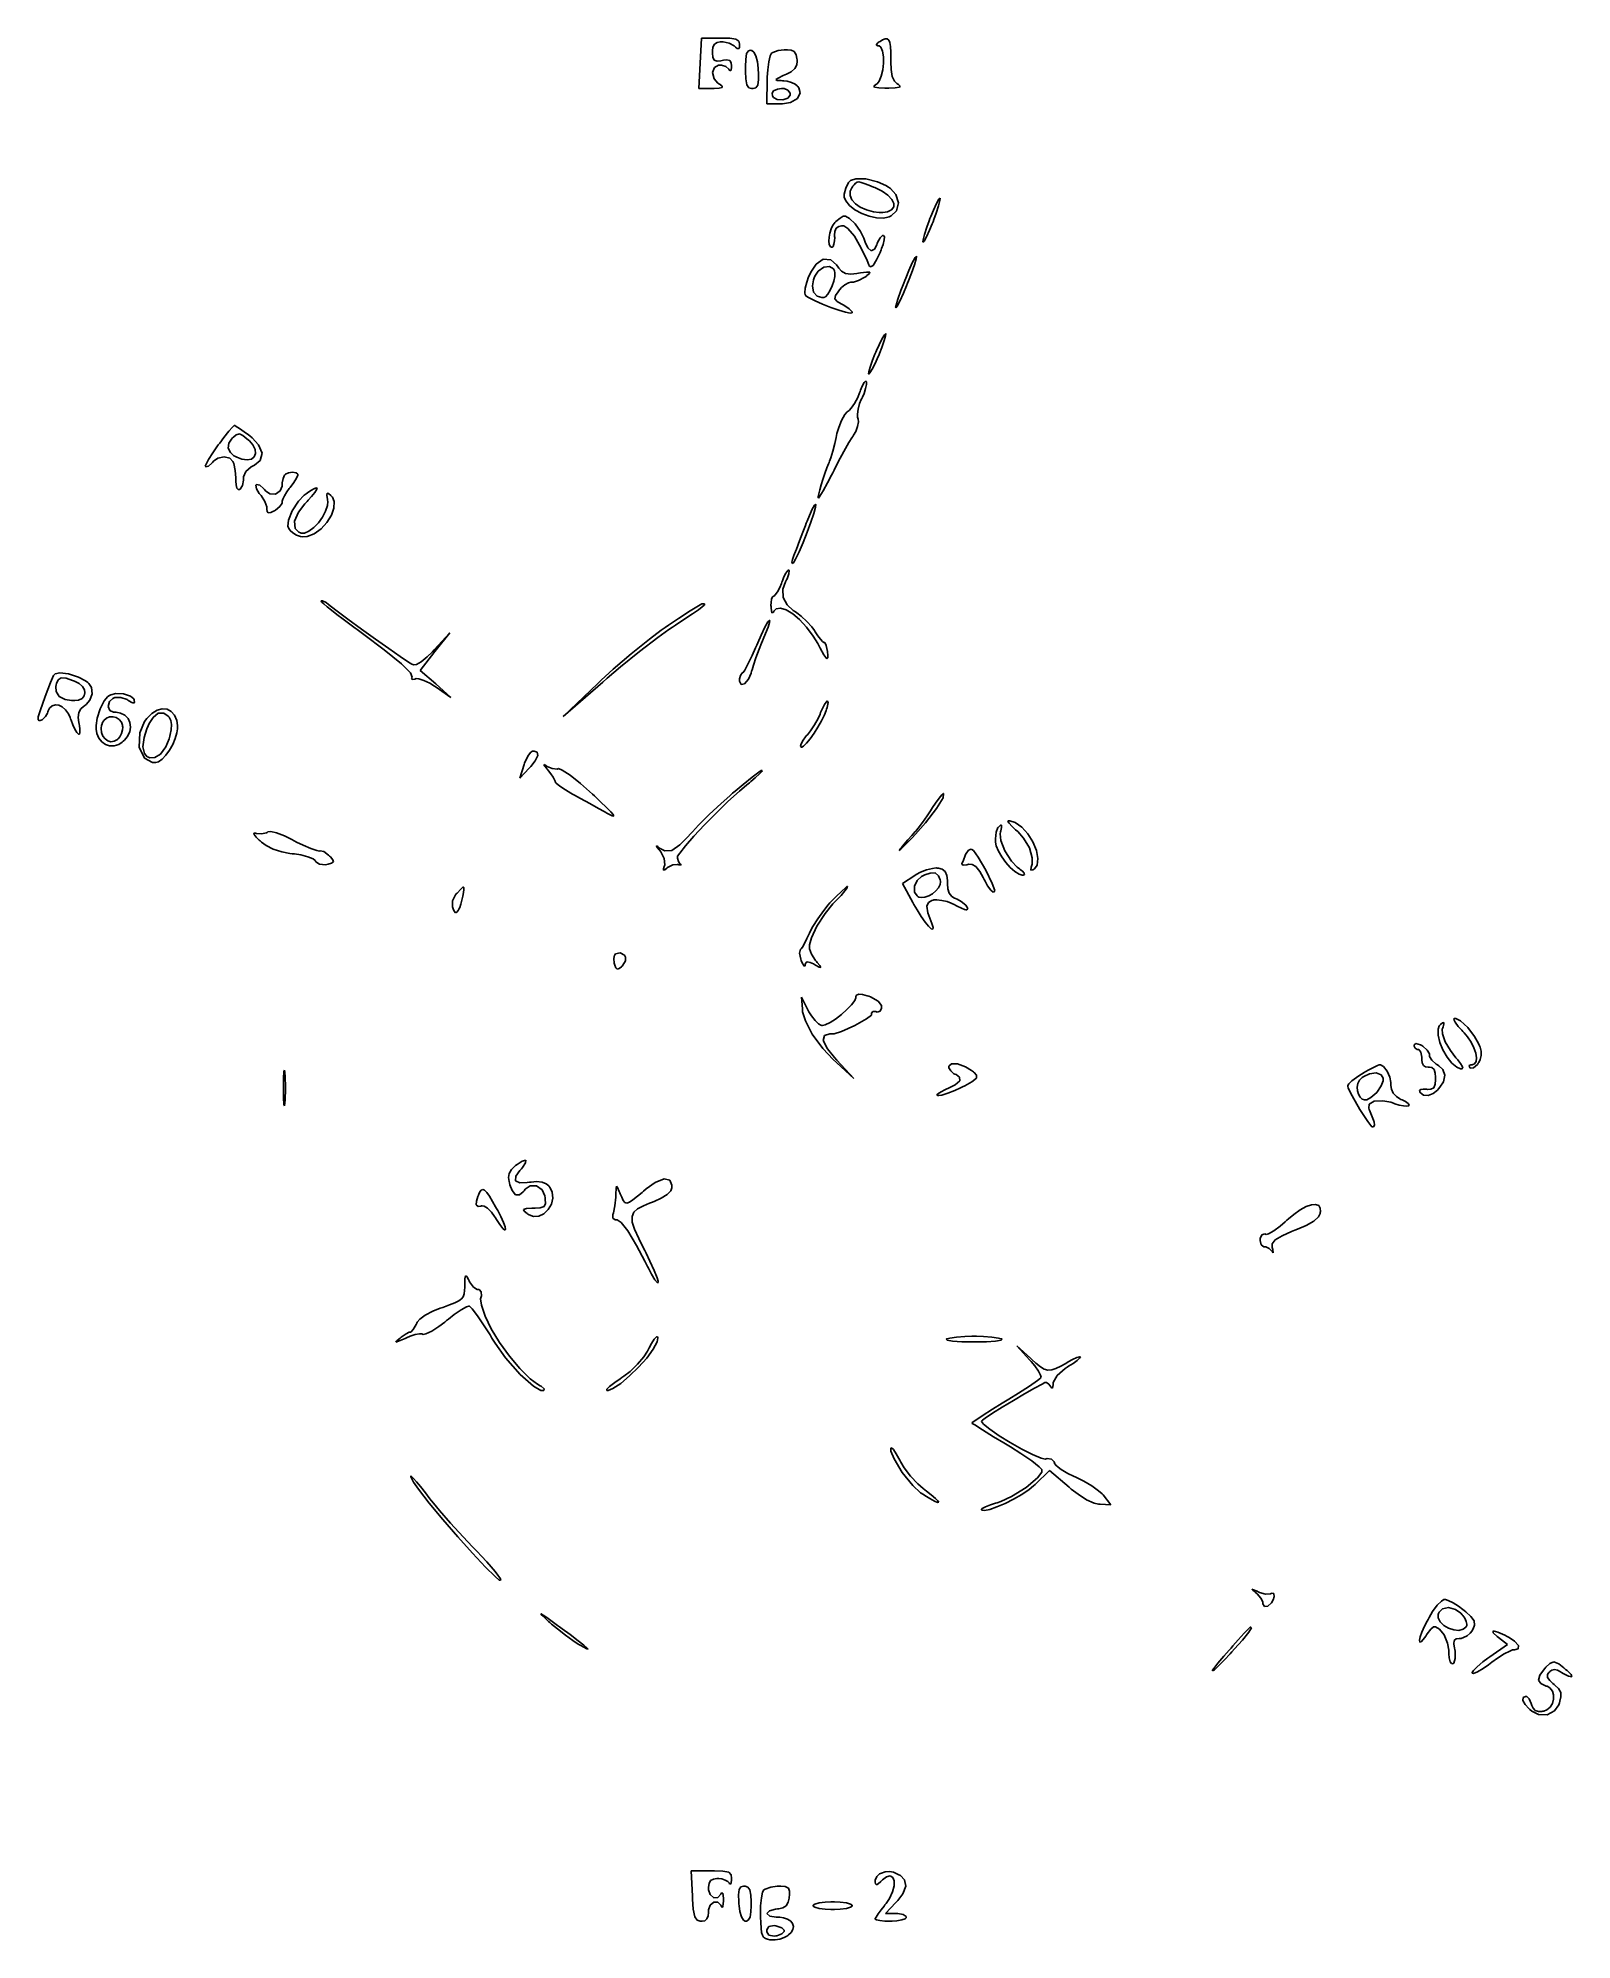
# Model space of a CAD drawing. Extents: x 0 to 8.8, y 0 to 10.9.
import ezdxf

# ---------------------------------------------------------------- set-up
doc = ezdxf.new("R2010")
doc.units = 0
doc.layers.get('0').update_dxf_attribs({"linetype": 'CONTINUOUS'})

msp = doc.modelspace()

# ---------------------------------------------------------------- linework, layer by layer
at = {"color": 0}
for p, q in [((3.80447, 10.9077), (3.79557, 10.7632)), ((3.91336, 10.9077), (3.80447, 10.9077)), ((3.92671, 10.9077), (3.91336, 10.9077)), ((3.9669, 10.9061), (3.92671, 10.9077)), ((3.86664, 10.8346), (3.86897, 10.8555)), ((3.86664, 10.8276), (3.86664, 10.8346)), ((3.86664, 10.82), (3.86664, 10.8276)), ((3.86843, 10.7972), (3.86664, 10.82)), ((3.86897, 10.8555), (3.87717, 10.8732)), ((3.87717, 10.8732), (3.89285, 10.8827)), ((3.89285, 10.8827), (3.91151, 10.8854)), ((3.91151, 10.8854), (3.91775, 10.8854)), ((3.91775, 10.8854), (3.92871, 10.8854)), ((3.92871, 10.8854), (3.96164, 10.878)), ((3.96164, 10.878), (3.99164, 10.8627)), ((4.00028, 10.9004), (3.9669, 10.9061)), ((3.99164, 10.8627), (3.99556, 10.8588)), ((3.99556, 10.8588), (3.99843, 10.8559)), ((3.99843, 10.8559), (4.00814, 10.848)), ((4.01736, 10.8889), (4.00028, 10.9004)), ((4.00814, 10.848), (4.01639, 10.846)), ((4.01639, 10.846), (4.02089, 10.8532)), ((4.02225, 10.8747), (4.01736, 10.8889)), ((4.02089, 10.8532), (4.02225, 10.8657)), ((4.02225, 10.8699), (4.02225, 10.8747)), ((4.02225, 10.8657), (4.02225, 10.8699)), ((4.06218, 10.8183), (4.05697, 10.7847)), ((4.07238, 10.8342), (4.06218, 10.8183)), ((4.08496, 10.8372), (4.07238, 10.8342)), ((4.08886, 10.8365), (4.08496, 10.8372)), ((4.09289, 10.8358), (4.08886, 10.8365)), ((4.10385, 10.8273), (4.09289, 10.8358)), ((4.11556, 10.8057), (4.10385, 10.8273)), ((4.12386, 10.7713), (4.11556, 10.8057)), ((4.19808, 10.8062), (4.18946, 10.7716)), ((4.20497, 10.8211), (4.19808, 10.8062)), ((4.20888, 10.8232), (4.20497, 10.8211)), ((4.21218, 10.8255), (4.20888, 10.8232)), ((4.24219, 10.8354), (4.21218, 10.8255)), ((4.27718, 10.841), (4.24219, 10.8354)), ((4.2889, 10.841), (4.27718, 10.841)), ((4.29585, 10.841), (4.2889, 10.841)), ((4.31674, 10.8385), (4.29585, 10.841)), ((4.33496, 10.8296), (4.31674, 10.8385)), ((4.34576, 10.812), (4.33496, 10.8296)), ((4.35042, 10.7905), (4.34576, 10.812)), ((4.81711, 10.8824), (4.80414, 10.8694)), ((4.80414, 10.8694), (4.81435, 10.8632)), ((4.81435, 10.8632), (4.81776, 10.8632)), ((4.82221, 10.8854), (4.81711, 10.8824)), ((4.81776, 10.8632), (4.82129, 10.8632)), ((4.82129, 10.8632), (4.83192, 10.8549)), ((4.82693, 10.8885), (4.82221, 10.8854)), ((4.84164, 10.8971), (4.82693, 10.8885)), ((4.83192, 10.8549), (4.84131, 10.8326)), ((4.84131, 10.8326), (4.84608, 10.8007)), ((4.85699, 10.9033), (4.84164, 10.8971)), ((4.84608, 10.8007), (4.84636, 10.7632)), ((4.86865, 10.9033), (4.85699, 10.9033)), ((4.87717, 10.8963), (4.86865, 10.9033)), ((4.88297, 10.8818), (4.87717, 10.8963)), ((4.88656, 10.8589), (4.88297, 10.8818)), ((4.88835, 10.827), (4.88656, 10.8589)), ((4.88889, 10.7958), (4.88835, 10.827)), ((3.79557, 10.7632), (3.7889, 10.6188)), ((3.86692, 10.7094), (3.87819, 10.7395)), ((3.87608, 10.6734), (3.86692, 10.7094)), ((3.87608, 10.7807), (3.86843, 10.7972)), ((3.89285, 10.7755), (3.87608, 10.7807)), ((3.87819, 10.7395), (3.90121, 10.7521)), ((3.91493, 10.7775), (3.89285, 10.7755)), ((3.90121, 10.7521), (3.9089, 10.7521)), ((3.9089, 10.7521), (3.91743, 10.7521)), ((3.92219, 10.7788), (3.91493, 10.7775)), ((3.91743, 10.7521), (3.94303, 10.7438)), ((3.92893, 10.7801), (3.92219, 10.7788)), ((3.9496, 10.7823), (3.92893, 10.7801)), ((3.94303, 10.7438), (3.9611, 10.7288)), ((3.96636, 10.7785), (3.9496, 10.7823)), ((3.9611, 10.7288), (3.96224, 10.7254)), ((3.96224, 10.7254), (3.96311, 10.7234)), ((3.96311, 10.7234), (3.97136, 10.7193)), ((3.97439, 10.766), (3.96636, 10.7785)), ((3.97136, 10.7193), (3.97553, 10.7372)), ((3.97586, 10.7489), (3.97439, 10.766)), ((3.97553, 10.7432), (3.97586, 10.7489)), ((3.97553, 10.7372), (3.97553, 10.7432)), ((4.05697, 10.7847), (4.05556, 10.7436)), ((4.05556, 10.7436), (4.05556, 10.7299)), ((4.05556, 10.7299), (4.05556, 10.7157)), ((4.05556, 10.7157), (4.05707, 10.6732)), ((4.12815, 10.7352), (4.12386, 10.7713)), ((4.1289, 10.7232), (4.12815, 10.7352)), ((4.12989, 10.7098), (4.1289, 10.7232)), ((4.13118, 10.6694), (4.12989, 10.7098)), ((4.18326, 10.7245), (4.18039, 10.6835)), ((4.18946, 10.7716), (4.18326, 10.7245)), ((4.24322, 10.6785), (4.2724, 10.6922)), ((4.2724, 10.6922), (4.28222, 10.6966)), ((4.28222, 10.6966), (4.29129, 10.7004)), ((4.29129, 10.7004), (4.31765, 10.7142)), ((4.31765, 10.7142), (4.33914, 10.7324)), ((4.33914, 10.7324), (4.34939, 10.7544)), ((4.34939, 10.7544), (4.35146, 10.776)), ((4.35113, 10.7832), (4.35042, 10.7905)), ((4.35146, 10.776), (4.35113, 10.7832)), ((4.84239, 10.7246), (4.83431, 10.6889)), ((4.84636, 10.7632), (4.84239, 10.7246)), ((4.88889, 10.7854), (4.88889, 10.7958)), ((4.88889, 10.7709), (4.88889, 10.7854)), ((4.89074, 10.7273), (4.88889, 10.7709)), ((4.89719, 10.6868), (4.89074, 10.7273)), ((3.7889, 10.6188), (3.86664, 10.6188)), ((3.86664, 10.6188), (3.87608, 10.6191)), ((3.89762, 10.6483), (3.87608, 10.6734)), ((3.87608, 10.6191), (3.90446, 10.6207)), ((3.90668, 10.6432), (3.89762, 10.6483)), ((3.90446, 10.6207), (3.92247, 10.6243)), ((3.91081, 10.6406), (3.90668, 10.6432)), ((3.92258, 10.6313), (3.91081, 10.6406)), ((3.92247, 10.6243), (3.92258, 10.6313)), ((4.05707, 10.6732), (4.06304, 10.6393)), ((4.06304, 10.6393), (4.07519, 10.623)), ((4.07519, 10.623), (4.09044, 10.6188)), ((4.09044, 10.6188), (4.09554, 10.6188)), ((4.09554, 10.6188), (4.10058, 10.6188)), ((4.10058, 10.6188), (4.11572, 10.6226)), ((4.11572, 10.6226), (4.12722, 10.6377)), ((4.12722, 10.6377), (4.13118, 10.6694)), ((4.18001, 10.6699), (4.17779, 10.5299)), ((4.18039, 10.6835), (4.18001, 10.6699)), ((4.20796, 10.5907), (4.21718, 10.6055)), ((4.21078, 10.576), (4.20796, 10.5907)), ((4.21718, 10.6055), (4.23893, 10.6152)), ((4.22885, 10.6691), (4.24322, 10.6785)), ((4.23779, 10.665), (4.22885, 10.6691)), ((4.26107, 10.6635), (4.23779, 10.665)), ((4.23893, 10.6152), (4.26303, 10.6188)), ((4.26888, 10.6632), (4.26107, 10.6635)), ((4.26303, 10.6188), (4.27111, 10.6188)), ((4.27522, 10.6632), (4.26888, 10.6632)), ((4.27111, 10.6188), (4.27815, 10.6188)), ((4.29428, 10.6605), (4.27522, 10.6632)), ((4.27815, 10.6188), (4.29943, 10.6088)), ((4.3189, 10.6532), (4.29428, 10.6605)), ((4.29943, 10.6088), (4.31108, 10.5913)), ((4.31108, 10.5913), (4.31108, 10.5854)), ((4.31108, 10.5854), (4.31108, 10.58)), ((4.34011, 10.6426), (4.3189, 10.6532)), ((4.35232, 10.6336), (4.34011, 10.6426)), ((4.35558, 10.6299), (4.35232, 10.6336)), ((4.35357, 10.5616), (4.36925, 10.5936)), ((4.36139, 10.6228), (4.35558, 10.6299)), ((4.36925, 10.5936), (4.36139, 10.6228)), ((4.80268, 10.641), (4.79194, 10.6323)), ((4.79194, 10.6323), (4.79579, 10.6254)), ((4.79579, 10.6254), (4.8201, 10.622)), ((4.80664, 10.6432), (4.80268, 10.641)), ((4.81142, 10.646), (4.80664, 10.6432)), ((4.82232, 10.6604), (4.81142, 10.646)), ((4.8201, 10.622), (4.85499, 10.621)), ((4.83431, 10.6889), (4.82232, 10.6604)), ((4.85499, 10.621), (4.86664, 10.621)), ((4.86664, 10.621), (4.87825, 10.621)), ((4.87825, 10.621), (4.91325, 10.622)), ((4.9095, 10.6602), (4.89719, 10.6868)), ((4.92339, 10.6464), (4.9095, 10.6602)), ((4.91325, 10.622), (4.93778, 10.6254)), ((4.92888, 10.6432), (4.92339, 10.6464)), ((4.93251, 10.641), (4.92888, 10.6432)), ((4.94228, 10.6323), (4.93251, 10.641)), ((4.93778, 10.6254), (4.94228, 10.6323)), ((4.17779, 10.5299), (4.25331, 10.5299)), ((4.21332, 10.5721), (4.21078, 10.576)), ((4.21674, 10.5664), (4.21332, 10.5721)), ((4.23703, 10.5552), (4.21674, 10.5664)), ((4.26969, 10.553), (4.23703, 10.5552)), ((4.25331, 10.5299), (4.26828, 10.5299)), ((4.26828, 10.5299), (4.31332, 10.5387)), ((4.29861, 10.5637), (4.26969, 10.553)), ((4.31108, 10.58), (4.29861, 10.5637)), ((4.31332, 10.5387), (4.35357, 10.5616)), ((4.63081, 10.0472), (4.62224, 10.0125)), ((4.64719, 10.0794), (4.63081, 10.0472)), ((4.6511, 10.0832), (4.64719, 10.0794)), ((4.65771, 10.0903), (4.6511, 10.0832)), ((4.65625, 10.0302), (4.66465, 10.0492)), ((4.68929, 10.1006), (4.65771, 10.0903)), ((4.66465, 10.0492), (4.66889, 10.0543)), ((4.66889, 10.0543), (4.67139, 10.0574)), ((4.67139, 10.0574), (4.67893, 10.0667)), ((4.67893, 10.0667), (4.68712, 10.0755)), ((4.68712, 10.0755), (4.69521, 10.0807)), ((4.74664, 10.1002), (4.68929, 10.1006)), ((4.69521, 10.0807), (4.70497, 10.0821)), ((4.70497, 10.0821), (4.71832, 10.0799)), ((4.71832, 10.0799), (4.73699, 10.0737)), ((4.73699, 10.0737), (4.76286, 10.0638)), ((4.81233, 10.0836), (4.74664, 10.1002)), ((4.76286, 10.0638), (4.78907, 10.0533)), ((4.78907, 10.0533), (4.79779, 10.0499)), ((4.79779, 10.0499), (4.80871, 10.0455)), ((4.80871, 10.0455), (4.84028, 10.0291)), ((4.86089, 10.0617), (4.81233, 10.0836)), ((4.87554, 10.0521), (4.86089, 10.0617)), ((4.88792, 10.0441), (4.87554, 10.0521)), ((4.9184, 10.0098), (4.88792, 10.0441)), ((4.62224, 10.0125), (4.62224, 10.001)), ((4.62224, 10.001), (4.62224, 9.99425)), ((4.62224, 9.99425), (4.6301, 9.97407)), ((4.6301, 9.97407), (4.65153, 9.94764)), ((4.65153, 9.94764), (4.68326, 9.92313)), ((4.65582, 10.0052), (4.65625, 10.0302)), ((4.66624, 9.98058), (4.65582, 10.0052)), ((4.68608, 9.95768), (4.66624, 9.98058)), ((4.71408, 9.93767), (4.68608, 9.95768)), ((4.74886, 9.92188), (4.71408, 9.93767)), ((4.84028, 10.0291), (4.87267, 10.0061)), ((4.87267, 10.0061), (4.89453, 9.98242)), ((4.90528, 9.93918), (4.89339, 9.92275)), ((4.89453, 9.98242), (4.90554, 9.95964)), ((4.90554, 9.95964), (4.90528, 9.93918)), ((4.9336, 9.96186), (4.9184, 10.0098)), ((4.92085, 9.91683), (4.9336, 9.96186)), ((5.1505, 9.9585), (5.13297, 9.92019)), ((5.14919, 9.90397), (5.16276, 9.94629)), ((5.16396, 9.98307), (5.1505, 9.9585)), ((5.16276, 9.94629), (5.17046, 9.97657)), ((5.17106, 9.98996), (5.16396, 9.98307)), ((5.17046, 9.97657), (5.17219, 9.98882)), ((5.17111, 9.9899), (5.17106, 9.98996)), ((5.17219, 9.98882), (5.17111, 9.9899)), ((4.55664, 9.83361), (4.54671, 9.81272)), ((4.56532, 9.84636), (4.55664, 9.83361)), ((4.5689, 9.84987), (4.56532, 9.84636)), ((4.57329, 9.85493), (4.5689, 9.84987)), ((4.59804, 9.87517), (4.57329, 9.85493)), ((4.57639, 9.81657), (4.59011, 9.82676)), ((4.59011, 9.82676), (4.60585, 9.82986)), ((4.61615, 9.88542), (4.59804, 9.87517)), ((4.60585, 9.82986), (4.61111, 9.82986)), ((4.61111, 9.82986), (4.61919, 9.82986)), ((4.62224, 9.88542), (4.61615, 9.88542)), ((4.61919, 9.82986), (4.64344, 9.81515)), ((4.62944, 9.88542), (4.62224, 9.88542)), ((4.65121, 9.87332), (4.62944, 9.88542)), ((4.68414, 9.84158), (4.65121, 9.87332)), ((4.68326, 9.92313), (4.72194, 9.90213)), ((4.715, 9.79736), (4.68414, 9.84158)), ((4.72194, 9.90213), (4.76426, 9.88613)), ((4.78907, 9.91146), (4.74886, 9.92188)), ((4.76426, 9.88613), (4.80692, 9.87663)), ((4.82226, 9.90767), (4.78907, 9.91146)), ((4.80692, 9.87663), (4.84657, 9.87517)), ((4.83333, 9.90767), (4.82226, 9.90767)), ((4.84233, 9.90767), (4.83333, 9.90767)), ((4.86951, 9.91168), (4.84233, 9.90767)), ((4.84657, 9.87517), (4.87229, 9.87972)), ((4.89339, 9.92275), (4.86951, 9.91168)), ((4.87229, 9.87972), (4.87999, 9.88319)), ((4.87999, 9.88319), (4.8916, 9.88851)), ((4.8916, 9.88851), (4.92085, 9.91683)), ((5.09517, 9.82254), (5.08165, 9.78017)), ((5.10856, 9.85986), (5.09517, 9.82254)), ((5.11333, 9.87213), (5.10856, 9.85986)), ((5.11143, 9.80626), (5.12642, 9.84224)), ((5.118, 9.88422), (5.11333, 9.87213)), ((5.13297, 9.92019), (5.118, 9.88422)), ((5.12642, 9.84224), (5.13113, 9.85433)), ((5.13113, 9.85433), (5.13585, 9.86664)), ((5.13585, 9.86664), (5.14919, 9.90397)), ((4.535, 9.76546), (4.53369, 9.74333)), ((4.53369, 9.74333), (4.53575, 9.72493)), ((4.53939, 9.78928), (4.535, 9.76546)), ((4.53575, 9.72493), (4.54144, 9.71235)), ((4.54671, 9.81272), (4.53939, 9.78928)), ((4.54144, 9.71235), (4.54867, 9.70768)), ((4.55268, 9.70768), (4.55757, 9.7124)), ((4.55757, 9.7124), (4.56304, 9.72547)), ((4.56304, 9.72547), (4.5664, 9.74517)), ((4.5664, 9.74517), (4.56706, 9.76372)), ((4.56668, 9.77692), (4.5689, 9.79801)), ((4.56668, 9.76986), (4.56668, 9.77692)), ((4.56706, 9.76372), (4.56668, 9.76986)), ((4.5689, 9.79801), (4.57639, 9.81657)), ((4.64344, 9.81515), (4.67996, 9.77214)), ((4.67996, 9.77214), (4.71983, 9.70242)), ((4.73346, 9.76058), (4.715, 9.79736)), ((4.73779, 9.74767), (4.73346, 9.76058)), ((4.74175, 9.73671), (4.73779, 9.74767)), ((4.75765, 9.70524), (4.74175, 9.73671)), ((4.80826, 9.72108), (4.79492, 9.69612)), ((4.81108, 9.72988), (4.80826, 9.72108)), ((4.81272, 9.736), (4.81108, 9.72988)), ((4.82721, 9.76129), (4.81272, 9.736)), ((4.84179, 9.77431), (4.82721, 9.76129)), ((4.83643, 9.69993), (4.84446, 9.72374)), ((4.84668, 9.77431), (4.84179, 9.77431)), ((4.84446, 9.72374), (4.85081, 9.74989)), ((4.84793, 9.77431), (4.84668, 9.77431)), ((4.85178, 9.76774), (4.84793, 9.77431)), ((4.85081, 9.74989), (4.85178, 9.76774)), ((5.07394, 9.74994), (5.07221, 9.73768)), ((5.07221, 9.73768), (5.07335, 9.73654)), ((5.07335, 9.73654), (5.08046, 9.74343)), ((5.07335, 9.73654), (5.07335, 9.73654)), ((5.08165, 9.78017), (5.07394, 9.74994)), ((5.08046, 9.74343), (5.09386, 9.76796)), ((5.09386, 9.76796), (5.11143, 9.80626)), ((4.46072, 9.61089), (4.42985, 9.56435)), ((4.5019, 9.64019), (4.46072, 9.61089)), ((4.54438, 9.63488), (4.5019, 9.64019)), ((4.57829, 9.60607), (4.54438, 9.63488)), ((4.54867, 9.70768), (4.55111, 9.70768)), ((4.55111, 9.70768), (4.55268, 9.70768)), ((4.58664, 9.59435), (4.57829, 9.60607)), ((4.71983, 9.70242), (4.75244, 9.63167)), ((4.75244, 9.63167), (4.76221, 9.60764)), ((4.77692, 9.68793), (4.75765, 9.70524)), ((4.76221, 9.60764), (4.76378, 9.60389)), ((4.76378, 9.60389), (4.77328, 9.59462)), ((4.77328, 9.59462), (4.78776, 9.60325)), ((4.79492, 9.69612), (4.77692, 9.68793)), ((4.78776, 9.60325), (4.80718, 9.63519)), ((4.80718, 9.63519), (4.82715, 9.67774)), ((4.82715, 9.67774), (4.83333, 9.69211)), ((4.83333, 9.69211), (4.83643, 9.69993)), ((5.01221, 9.61908), (4.99181, 9.57379)), ((5.00711, 9.5594), (5.02414, 9.60796)), ((5.02761, 9.64817), (5.01221, 9.61908)), ((5.02414, 9.60796), (5.03407, 9.64199)), ((5.03554, 9.65657), (5.02761, 9.64817)), ((5.03407, 9.64199), (5.03662, 9.65549)), ((5.03662, 9.65549), (5.03554, 9.65657)), ((5.03554, 9.65657), (5.03554, 9.65657)), ((4.40685, 9.50776), (4.39774, 9.47319)), ((4.41792, 9.53787), (4.40685, 9.50776)), ((4.42219, 9.54764), (4.41792, 9.53787)), ((4.42985, 9.56435), (4.42219, 9.54764)), ((4.43907, 9.48633), (4.44488, 9.52126)), ((4.44488, 9.52126), (4.44889, 9.53212)), ((4.44889, 9.53212), (4.45269, 9.54275)), ((4.45269, 9.54275), (4.47254, 9.57161)), ((4.47254, 9.57161), (4.50499, 9.59435)), ((4.50499, 9.59435), (4.53825, 9.59711)), ((4.53825, 9.59711), (4.56044, 9.58322)), ((4.56168, 9.51394), (4.55246, 9.48687)), ((4.56044, 9.58322), (4.56446, 9.57656)), ((4.56749, 9.53971), (4.56168, 9.51394)), ((4.56446, 9.57656), (4.56651, 9.57351)), ((4.56651, 9.57351), (4.56874, 9.56153)), ((4.56874, 9.56153), (4.56749, 9.53971)), ((4.59088, 9.58794), (4.58664, 9.59435)), ((4.60628, 9.57036), (4.59088, 9.58794)), ((4.62885, 9.5574), (4.60628, 9.57036)), ((4.60688, 9.47771), (4.62608, 9.49322)), ((4.62608, 9.49322), (4.64606, 9.50379)), ((4.65978, 9.55404), (4.62885, 9.5574)), ((4.64606, 9.50379), (4.65983, 9.50765)), ((4.69336, 9.55707), (4.65978, 9.55404)), ((4.65983, 9.50765), (4.66444, 9.50765)), ((4.66444, 9.50765), (4.67426, 9.50765)), ((4.67426, 9.50765), (4.70389, 9.51768)), ((4.70443, 9.55875), (4.69336, 9.55707)), ((4.70389, 9.51768), (4.74056, 9.53657)), ((4.71556, 9.56065), (4.70443, 9.55875)), ((4.74914, 9.56569), (4.71556, 9.56065)), ((4.74056, 9.53657), (4.74669, 9.54101)), ((4.74669, 9.54101), (4.7519, 9.54503)), ((4.76888, 9.56575), (4.74914, 9.56569)), ((4.7519, 9.54503), (4.76693, 9.55789)), ((4.76693, 9.55789), (4.76888, 9.56575)), ((4.96294, 9.50233), (4.94618, 9.45915)), ((4.96892, 9.51654), (4.96294, 9.50233)), ((4.97433, 9.53097), (4.96892, 9.51654)), ((4.99181, 9.57379), (4.97433, 9.53097)), ((4.97894, 9.4866), (4.98443, 9.50097)), ((4.98443, 9.50097), (4.99029, 9.51551)), ((4.99029, 9.51551), (5.00711, 9.5594)), ((4.39774, 9.47319), (4.39535, 9.44706)), ((4.39535, 9.44706), (4.39757, 9.43457)), ((4.39757, 9.43457), (4.40001, 9.43212)), ((4.40001, 9.43212), (4.40429, 9.42785)), ((4.40429, 9.42785), (4.42036, 9.41808)), ((4.42036, 9.41808), (4.45475, 9.40056)), ((4.44553, 9.45047), (4.43907, 9.48633)), ((4.46696, 9.42714), (4.44553, 9.45047)), ((4.45475, 9.40056), (4.49799, 9.38157)), ((4.49338, 9.41878), (4.46696, 9.42714)), ((4.50222, 9.41878), (4.49338, 9.41878)), ((4.49799, 9.38157), (4.54497, 9.36296)), ((4.50532, 9.41878), (4.50222, 9.41878)), ((4.5146, 9.42443), (4.50532, 9.41878)), ((4.52783, 9.4394), (4.5146, 9.42443)), ((4.54081, 9.4611), (4.52783, 9.4394)), ((4.55246, 9.48687), (4.54081, 9.4611)), ((4.56858, 9.41211), (4.57264, 9.43067)), ((4.58078, 9.39692), (4.56858, 9.41211)), ((4.57264, 9.43067), (4.58621, 9.45199)), ((4.60335, 9.38303), (4.58078, 9.39692)), ((4.58621, 9.45199), (4.5911, 9.45876)), ((4.5911, 9.45876), (4.59446, 9.46386)), ((4.59446, 9.46386), (4.60688, 9.47771)), ((4.61111, 9.37879), (4.60335, 9.38303)), ((4.92914, 9.41049), (4.91917, 9.37597)), ((4.92567, 9.36947), (4.94108, 9.39854)), ((4.94618, 9.45915), (4.92914, 9.41049)), ((4.94108, 9.39854), (4.96149, 9.44385)), ((4.96149, 9.44385), (4.97894, 9.4866)), ((4.54497, 9.36296), (4.59044, 9.34679)), ((4.59044, 9.34679), (4.62935, 9.33496)), ((4.61887, 9.37494), (4.61111, 9.37879)), ((4.6505, 9.35379), (4.61887, 9.37494)), ((4.62935, 9.33496), (4.65647, 9.32943)), ((4.66667, 9.33751), (4.6505, 9.35379)), ((4.65647, 9.32943), (4.66667, 9.33143)), ((4.66667, 9.33208), (4.66667, 9.33751)), ((4.66667, 9.33143), (4.66667, 9.33208)), ((4.91917, 9.37597), (4.91661, 9.36214)), ((4.91661, 9.36214), (4.91775, 9.361)), ((4.91775, 9.361), (4.92567, 9.36947)), ((4.91775, 9.361), (4.91775, 9.361)), ((4.83942, 9.18375), (4.82189, 9.14899)), ((4.83811, 9.13374), (4.85161, 9.17242)), ((4.85286, 9.20611), (4.83942, 9.18375)), ((4.85161, 9.17242), (4.85938, 9.19993)), ((4.85986, 9.21229), (4.85286, 9.20611)), ((4.85938, 9.19993), (4.86111, 9.21104)), ((4.86003, 9.21213), (4.85986, 9.21229)), ((4.86111, 9.21104), (4.86003, 9.21213)), ((4.78407, 9.05946), (4.77051, 9.02078)), ((4.79753, 9.09403), (4.78407, 9.05946)), ((4.80225, 9.10542), (4.79753, 9.09403)), ((4.80029, 9.04417), (4.81526, 9.07671)), ((4.80692, 9.11643), (4.80225, 9.10542)), ((4.82189, 9.14899), (4.80692, 9.11643)), ((4.81526, 9.07671), (4.81999, 9.08768)), ((4.81999, 9.08768), (4.82471, 9.09913)), ((4.82471, 9.09913), (4.83811, 9.13374)), ((4.76281, 8.99328), (4.76107, 8.98215)), ((4.76107, 8.98215), (4.76221, 8.98101)), ((4.76221, 8.98101), (4.76232, 8.9809)), ((4.76232, 8.9809), (4.76932, 8.98708)), ((4.77051, 9.02078), (4.76281, 8.99328)), ((4.76932, 8.98708), (4.78276, 9.00939)), ((4.78276, 9.00939), (4.80029, 9.04417)), ((4.69911, 8.84581), (4.68137, 8.81267)), ((4.71035, 8.87201), (4.69911, 8.84581)), ((4.71332, 8.88097), (4.71035, 8.87201)), ((4.71593, 8.88851), (4.71332, 8.88097)), ((4.72483, 8.91064), (4.71593, 8.88851)), ((4.71837, 8.83376), (4.72222, 8.84099)), ((4.72222, 8.84099), (4.72592, 8.84804)), ((4.73525, 8.93132), (4.72483, 8.91064)), ((4.72592, 8.84804), (4.7354, 8.87001)), ((4.74365, 8.94069), (4.73525, 8.93132)), ((4.7354, 8.87001), (4.74468, 8.89794)), ((4.74854, 8.93782), (4.74365, 8.94069)), ((4.74468, 8.89794), (4.7494, 8.92133)), ((4.74892, 8.93653), (4.74854, 8.93782)), ((4.75, 8.93321), (4.74892, 8.93653)), ((4.7494, 8.92133), (4.75, 8.93321)), ((4.62554, 8.74799), (4.60693, 8.71517)), ((4.63883, 8.76417), (4.62554, 8.74799)), ((4.64442, 8.76768), (4.63883, 8.76417)), ((4.64947, 8.77126), (4.64442, 8.76768)), ((4.66238, 8.78538), (4.64947, 8.77126)), ((4.68137, 8.81267), (4.66238, 8.78538)), ((4.69781, 8.75037), (4.70107, 8.77935)), ((4.69851, 8.73307), (4.69781, 8.75037)), ((4.69997, 8.72765), (4.69851, 8.73307)), ((4.70176, 8.72276), (4.69997, 8.72765)), ((4.70107, 8.77935), (4.70936, 8.81082)), ((4.70936, 8.81082), (4.71837, 8.83376)), ((1.0657, 8.61703), (1.04129, 8.58513)), ((1.09413, 8.6524), (1.0657, 8.61703)), ((1.11551, 8.67654), (1.09413, 8.6524)), ((1.12386, 8.68544), (1.11551, 8.67654)), ((1.11556, 8.61431), (1.1205, 8.61931)), ((1.1205, 8.61931), (1.13661, 8.63292)), ((1.12668, 8.68544), (1.12386, 8.68544)), ((1.12902, 8.68544), (1.12668, 8.68544)), ((1.13612, 8.68078), (1.12902, 8.68544)), ((1.15582, 8.66797), (1.13612, 8.68078)), ((1.13661, 8.63292), (1.15413, 8.63797)), ((1.15413, 8.63797), (1.17459, 8.62842)), ((1.18256, 8.64887), (1.15582, 8.66797)), ((1.17459, 8.62842), (1.19721, 8.60975)), ((1.20573, 8.63146), (1.18256, 8.64887)), ((1.21332, 8.62543), (1.20573, 8.63146)), ((1.22748, 8.61481), (1.21332, 8.62543)), ((4.57781, 8.62765), (4.57525, 8.61621)), ((4.58024, 8.63932), (4.57781, 8.62765)), ((4.59033, 8.67361), (4.58024, 8.63932)), ((4.60693, 8.71517), (4.59033, 8.67361)), ((4.66499, 8.6149), (4.67111, 8.62321)), ((4.67111, 8.62321), (4.67589, 8.63004)), ((4.67589, 8.63004), (4.6881, 8.65207)), ((4.6881, 8.65207), (4.69883, 8.68044)), ((4.69883, 8.68044), (4.70296, 8.70638)), ((4.70296, 8.70638), (4.70176, 8.72276)), ((1.00152, 8.52957), (0.977485, 8.49126)), ((1.02507, 8.56337), (1.00152, 8.52957)), ((1.03331, 8.57433), (1.02507, 8.56337)), ((1.04129, 8.58513), (1.03331, 8.57433)), ((1.09001, 8.55604), (1.09424, 8.58458)), ((1.10243, 8.53), (1.09001, 8.55604)), ((1.09424, 8.58458), (1.10916, 8.60796)), ((1.12326, 8.51199), (1.10243, 8.53)), ((1.10916, 8.60796), (1.11556, 8.61431)), ((1.13113, 8.50765), (1.12326, 8.51199)), ((1.19721, 8.60975), (1.20443, 8.60319)), ((1.20443, 8.60319), (1.21159, 8.59679)), ((1.21159, 8.59679), (1.23041, 8.57449)), ((1.26449, 8.57525), (1.22748, 8.61481)), ((1.23041, 8.57449), (1.24419, 8.54769)), ((1.24685, 8.52419), (1.23942, 8.50549)), ((1.24419, 8.54769), (1.24685, 8.52419)), ((1.2844, 8.52713), (1.26449, 8.57525)), ((1.27268, 8.48486), (1.2844, 8.52713)), ((4.55583, 8.53765), (4.54492, 8.50017)), ((4.56711, 8.58188), (4.55583, 8.53765)), ((4.57525, 8.61621), (4.56711, 8.58188)), ((4.58703, 8.477), (4.61914, 8.53711)), ((4.61914, 8.53711), (4.64833, 8.58811)), ((4.64833, 8.58811), (4.66499, 8.6149)), ((0.962999, 8.46343), (0.958876, 8.45156)), ((0.958876, 8.45156), (0.960015, 8.44987)), ((0.960015, 8.44987), (0.961643, 8.44879)), ((0.961643, 8.44879), (0.976671, 8.45296)), ((0.977485, 8.49126), (0.962999, 8.46343)), ((0.976671, 8.45296), (0.996094, 8.46935)), ((0.996094, 8.46935), (1, 8.47433)), ((1, 8.47433), (1.00602, 8.48193)), ((1.00602, 8.48193), (1.0312, 8.49903)), ((1.0312, 8.49903), (1.06662, 8.50657)), ((1.06662, 8.50657), (1.09874, 8.4975)), ((1.09874, 8.4975), (1.11708, 8.47944)), ((1.11708, 8.47944), (1.12001, 8.47211)), ((1.12001, 8.47211), (1.12164, 8.46713)), ((1.12164, 8.46713), (1.12918, 8.42796)), ((1.12918, 8.42796), (1.13336, 8.38613)), ((1.13981, 8.50304), (1.13113, 8.50765)), ((1.16781, 8.49262), (1.13981, 8.50304)), ((1.19878, 8.48822), (1.16781, 8.49262)), ((1.17779, 8.39133), (1.19162, 8.42242)), ((1.19162, 8.42242), (1.22108, 8.44879)), ((1.22304, 8.493), (1.19878, 8.48822)), ((1.22108, 8.44879), (1.2289, 8.4521)), ((1.23942, 8.50549), (1.22304, 8.493)), ((1.2289, 8.4521), (1.24105, 8.45751)), ((1.24105, 8.45751), (1.27268, 8.48486)), ((1.41336, 8.40158), (1.40446, 8.38129)), ((1.41558, 8.40321), (1.41336, 8.40158)), ((1.41943, 8.40712), (1.41558, 8.40321)), ((1.43544, 8.4145), (1.41943, 8.40712)), ((1.45969, 8.41824), (1.43544, 8.4145)), ((1.48019, 8.4145), (1.45969, 8.41824)), ((1.48887, 8.40603), (1.48019, 8.4145)), ((1.48535, 8.39144), (1.48887, 8.40028)), ((1.48887, 8.40321), (1.48887, 8.40603)), ((1.48887, 8.40028), (1.48887, 8.40321)), ((4.51079, 8.40961), (4.49946, 8.37625)), ((4.523, 8.44288), (4.51079, 8.40961)), ((4.53228, 8.46653), (4.523, 8.44288)), ((4.5255, 8.35678), (4.54812, 8.3999)), ((4.53554, 8.47433), (4.53228, 8.46653)), ((4.53831, 8.48047), (4.53554, 8.47433)), ((4.54492, 8.50017), (4.53831, 8.48047)), ((4.54812, 8.3999), (4.55556, 8.41433)), ((4.55556, 8.41433), (4.56321, 8.43012)), ((4.56321, 8.43012), (4.58703, 8.477)), ((1.13336, 8.38613), (1.13336, 8.37213)), ((1.13336, 8.37213), (1.13336, 8.3655)), ((1.13336, 8.3655), (1.13493, 8.34565)), ((1.13493, 8.34565), (1.13943, 8.32715)), ((1.13943, 8.32715), (1.14643, 8.31776)), ((1.14643, 8.31776), (1.15381, 8.31771)), ((1.15381, 8.31771), (1.15554, 8.31879)), ((1.15554, 8.31879), (1.15885, 8.32047)), ((1.15885, 8.32047), (1.17166, 8.34239)), ((1.17166, 8.34239), (1.17779, 8.37136)), ((1.17779, 8.38097), (1.17779, 8.39133)), ((1.17779, 8.37136), (1.17779, 8.38097)), ((1.25108, 8.34543), (1.2494, 8.34321)), ((1.2494, 8.34321), (1.25217, 8.32269)), ((1.25331, 8.34765), (1.25108, 8.34543)), ((1.25217, 8.32269), (1.26828, 8.29546)), ((1.2711, 8.34381), (1.25331, 8.34765)), ((1.26828, 8.29546), (1.27333, 8.28987)), ((1.29335, 8.32437), (1.2711, 8.34381)), ((1.27333, 8.28987), (1.27886, 8.28435)), ((1.2978, 8.31879), (1.29335, 8.32437)), ((1.30333, 8.31114), (1.2978, 8.31879)), ((1.32872, 8.29428), (1.30333, 8.31114)), ((1.3622, 8.29238), (1.32872, 8.29428)), ((1.389, 8.31099), (1.3622, 8.29238)), ((1.40001, 8.33849), (1.389, 8.31099)), ((1.40446, 8.38129), (1.40001, 8.35607)), ((1.40001, 8.35607), (1.40001, 8.34765)), ((1.40001, 8.34765), (1.40001, 8.33849)), ((1.41303, 8.28299), (1.42714, 8.3061)), ((1.42714, 8.3061), (1.43989, 8.32411)), ((1.43989, 8.32411), (1.44444, 8.32986)), ((1.44444, 8.32986), (1.44883, 8.33556)), ((1.44883, 8.33556), (1.46169, 8.35292)), ((1.46169, 8.35292), (1.47581, 8.37408)), ((1.47581, 8.37408), (1.48535, 8.39144)), ((1.53776, 8.29432), (1.52522, 8.28543)), ((1.54438, 8.29899), (1.53776, 8.29432)), ((1.56472, 8.3125), (1.54438, 8.29899)), ((1.5841, 8.32368), (1.56472, 8.3125)), ((1.56771, 8.27843), (1.58589, 8.30063)), ((1.59581, 8.32796), (1.5841, 8.32368)), ((1.58589, 8.30063), (1.59663, 8.31629)), ((1.59999, 8.32547), (1.59581, 8.32796)), ((1.59663, 8.31629), (1.59999, 8.32547)), ((1.6569, 8.29715), (1.6556, 8.28478)), ((1.66531, 8.29531), (1.6569, 8.29715)), ((1.67817, 8.28472), (1.66531, 8.29531)), ((4.47553, 8.2934), (4.47271, 8.27729)), ((4.48128, 8.3164), (4.47553, 8.2934)), ((4.48942, 8.34462), (4.48128, 8.3164)), ((4.4821, 8.28), (4.50028, 8.31044)), ((4.49946, 8.37625), (4.48942, 8.34462)), ((4.50028, 8.31044), (4.5255, 8.35678)), ((1.27886, 8.28435), (1.30051, 8.24989)), ((1.30051, 8.24989), (1.31109, 8.21994)), ((1.31109, 8.21994), (1.31109, 8.2099)), ((1.31109, 8.2099), (1.31109, 8.2054)), ((1.31109, 8.2054), (1.31299, 8.19189)), ((1.31299, 8.19189), (1.31999, 8.18408)), ((1.31999, 8.18408), (1.3336, 8.18587)), ((1.3336, 8.18587), (1.35026, 8.19358)), ((1.35026, 8.19358), (1.35558, 8.19656)), ((1.35558, 8.19656), (1.36165, 8.19993)), ((1.36165, 8.19993), (1.38694, 8.22131)), ((1.38694, 8.22131), (1.40001, 8.2411)), ((1.40001, 8.25146), (1.40349, 8.26275)), ((1.40001, 8.24767), (1.40001, 8.25146)), ((1.40001, 8.2411), (1.40001, 8.24767)), ((1.40349, 8.26275), (1.41303, 8.28299)), ((1.4566, 8.19656), (1.43522, 8.14188)), ((1.493, 8.25131), (1.4566, 8.19656)), ((1.47, 8.13656), (1.49317, 8.18929)), ((1.52522, 8.28543), (1.493, 8.25131)), ((1.49317, 8.18929), (1.52865, 8.236)), ((1.52865, 8.236), (1.54221, 8.24989)), ((1.54221, 8.24989), (1.54867, 8.25694)), ((1.54867, 8.25694), (1.56771, 8.27843)), ((1.64882, 8.19428), (1.63069, 8.16043)), ((1.65929, 8.22721), (1.64882, 8.19428)), ((1.6556, 8.28478), (1.65869, 8.26361)), ((1.65869, 8.26361), (1.66, 8.25657)), ((1.66129, 8.24951), (1.65929, 8.22721)), ((1.66, 8.25657), (1.66129, 8.24951)), ((1.68224, 8.28097), (1.67817, 8.28472)), ((1.68164, 8.17057), (1.69661, 8.21208)), ((1.68793, 8.27507), (1.68224, 8.28097)), ((1.69781, 8.25022), (1.68793, 8.27507)), ((1.69661, 8.21208), (1.69781, 8.25022)), ((4.43858, 8.20574), (4.42242, 8.17031)), ((4.43044, 8.13081), (4.44732, 8.18126)), ((4.45101, 8.22831), (4.43858, 8.20574)), ((4.44732, 8.18126), (4.45725, 8.21793)), ((4.45768, 8.23443), (4.45101, 8.22831)), ((4.45725, 8.21793), (4.45969, 8.23275)), ((4.45779, 8.23432), (4.45768, 8.23443)), ((4.45969, 8.23275), (4.45779, 8.23432)), ((4.47271, 8.27729), (4.47228, 8.27089)), ((4.47228, 8.27089), (4.47331, 8.26986)), ((4.47331, 8.26986), (4.47407, 8.26953)), ((4.47407, 8.26953), (4.4821, 8.28)), ((1.43522, 8.14188), (1.43181, 8.10812)), ((1.43181, 8.10812), (1.43554, 8.09879)), ((1.43554, 8.09879), (1.4369, 8.09472)), ((1.4369, 8.09472), (1.44472, 8.08365)), ((1.44472, 8.08365), (1.46078, 8.06933)), ((1.47347, 8.09554), (1.47, 8.13656)), ((1.49556, 8.07319), (1.47347, 8.09554)), ((1.50444, 8.06988), (1.49556, 8.07319)), ((1.55311, 8.07969), (1.52696, 8.06862)), ((1.58057, 8.10042), (1.55311, 8.07969)), ((1.60721, 8.12825), (1.58057, 8.10042)), ((1.58376, 8.06511), (1.62218, 8.09315)), ((1.63069, 8.16043), (1.60721, 8.12825)), ((1.62218, 8.09315), (1.65582, 8.12961)), ((1.65582, 8.12961), (1.68164, 8.17057)), ((4.38519, 8.07476), (4.36556, 8.02322)), ((4.39963, 8.11279), (4.38519, 8.07476)), ((4.38585, 8.01421), (4.40918, 8.07297)), ((4.40446, 8.12543), (4.39963, 8.11279)), ((4.40869, 8.13672), (4.40446, 8.12543)), ((4.42242, 8.17031), (4.40869, 8.13672)), ((4.40918, 8.07297), (4.43044, 8.13081)), ((1.46078, 8.06933), (1.48144, 8.05751)), ((1.48144, 8.05751), (1.49854, 8.05117)), ((1.49854, 8.05117), (1.50444, 8.04986)), ((1.50933, 8.06788), (1.50444, 8.06988)), ((1.50444, 8.04986), (1.51357, 8.04747)), ((1.52696, 8.06862), (1.50933, 8.06788)), ((1.51357, 8.04747), (1.54351, 8.04937)), ((1.54351, 8.04937), (1.58376, 8.06511)), ((4.34754, 7.97672), (4.33697, 7.94987)), ((4.36556, 8.02322), (4.34754, 7.97672)), ((4.36307, 7.96094), (4.38585, 8.01421)), ((4.29758, 7.85363), (4.28776, 7.83963)), ((4.3036, 7.85715), (4.29758, 7.85363)), ((4.30447, 7.85656), (4.3036, 7.85715)), ((4.30442, 7.83544), (4.30556, 7.85493)), ((4.30556, 7.85493), (4.30447, 7.85656)), ((4.32542, 7.91749), (4.32189, 7.90126)), ((4.32189, 7.90126), (4.32297, 7.89382)), ((4.32297, 7.89382), (4.32781, 7.89551)), ((4.33117, 7.93522), (4.32542, 7.91749)), ((4.32781, 7.89551), (4.32889, 7.89654)), ((4.32889, 7.89654), (4.33339, 7.90142)), ((4.33333, 7.94097), (4.33117, 7.93522)), ((4.33697, 7.94987), (4.33333, 7.94097)), ((4.33339, 7.90142), (4.34326, 7.91954)), ((4.34326, 7.91954), (4.36307, 7.96094)), ((4.25185, 7.75646), (4.23861, 7.73101)), ((4.26167, 7.77974), (4.25185, 7.75646)), ((4.26443, 7.78765), (4.26167, 7.77974)), ((4.26714, 7.79508), (4.26443, 7.78765)), ((4.27632, 7.81689), (4.26714, 7.79508)), ((4.27035, 7.7469), (4.28424, 7.78842)), ((4.27165, 7.6996), (4.27035, 7.7469)), ((4.28776, 7.83963), (4.27632, 7.81689)), ((4.28424, 7.78842), (4.29113, 7.801)), ((4.29113, 7.801), (4.29443, 7.80712)), ((4.29443, 7.80712), (4.30442, 7.83544)), ((1.63081, 7.68099), (1.62224, 7.67936)), ((1.62224, 7.67936), (1.62224, 7.67876)), ((1.62224, 7.67876), (1.62224, 7.6774)), ((1.62224, 7.6774), (1.62642, 7.67329)), ((1.62642, 7.67329), (1.63857, 7.66222)), ((1.64719, 7.67269), (1.63081, 7.68099)), ((1.63857, 7.66222), (1.65771, 7.64621)), ((1.6511, 7.66986), (1.64719, 7.67269)), ((1.66471, 7.65896), (1.6511, 7.66986)), ((1.65771, 7.64621), (1.68306, 7.62603)), ((1.70638, 7.62701), (1.66471, 7.65896)), ((3.78586, 7.65142), (3.73801, 7.62213)), ((3.78543, 7.62875), (3.80746, 7.64492)), ((3.8061, 7.66265), (3.78586, 7.65142)), ((3.80886, 7.66319), (3.8061, 7.66265)), ((3.80746, 7.64492), (3.81896, 7.655)), ((3.81108, 7.66319), (3.80886, 7.66319)), ((3.81782, 7.66276), (3.81108, 7.66319)), ((3.82183, 7.66054), (3.81782, 7.66276)), ((3.81896, 7.655), (3.82183, 7.66054)), ((4.20242, 7.67111), (4.20182, 7.65354)), ((4.20182, 7.65354), (4.20221, 7.64768)), ((4.20221, 7.64768), (4.20221, 7.63872)), ((4.20221, 7.63872), (4.20632, 7.61187)), ((4.20578, 7.69021), (4.20242, 7.67111)), ((4.21126, 7.70301), (4.20578, 7.69021)), ((4.21615, 7.70768), (4.21126, 7.70301)), ((4.21778, 7.70768), (4.21615, 7.70768)), ((4.21994, 7.70768), (4.21778, 7.70768)), ((4.22661, 7.71397), (4.21994, 7.70768)), ((4.23861, 7.73101), (4.22661, 7.71397)), ((4.23172, 7.63428), (4.25711, 7.63851)), ((4.25711, 7.63851), (4.2895, 7.62858)), ((4.29546, 7.65696), (4.27165, 7.6996)), ((4.32954, 7.62522), (4.29546, 7.65696)), ((1.68306, 7.62603), (1.71365, 7.60226)), ((1.77636, 7.57465), (1.70638, 7.62701)), ((1.71365, 7.60226), (1.74875, 7.57568)), ((1.74875, 7.57568), (1.78743, 7.54688)), ((1.85465, 7.51736), (1.77636, 7.57465)), ((1.78743, 7.54688), (1.81847, 7.52408)), ((3.59554, 7.52767), (3.57243, 7.51133)), ((3.61458, 7.54081), (3.59554, 7.52767)), ((3.67231, 7.57949), (3.61458, 7.54081)), ((3.61604, 7.51531), (3.63781, 7.52989)), ((3.63781, 7.52989), (3.65397, 7.54058)), ((3.65397, 7.54058), (3.70247, 7.57264)), ((3.73801, 7.62213), (3.67231, 7.57949)), ((3.70247, 7.57264), (3.75108, 7.60508)), ((3.75108, 7.60508), (3.78543, 7.62875)), ((4.16749, 7.52908), (4.14551, 7.48301)), ((4.18403, 7.55892), (4.16749, 7.52908)), ((4.17144, 7.493), (4.18494, 7.52962)), ((4.19276, 7.56808), (4.18403, 7.55892)), ((4.18494, 7.52962), (4.19271, 7.55583)), ((4.19271, 7.55583), (4.19444, 7.56657)), ((4.19336, 7.56765), (4.19276, 7.56808)), ((4.19444, 7.56657), (4.19336, 7.56765)), ((4.20632, 7.61187), (4.21496, 7.61301)), ((4.21496, 7.61301), (4.21556, 7.61431)), ((4.21556, 7.61431), (4.21772, 7.62001)), ((4.21772, 7.62001), (4.23172, 7.63428)), ((4.2895, 7.62858), (4.32667, 7.60601)), ((4.32667, 7.60601), (4.36626, 7.57243)), ((4.34224, 7.61654), (4.32954, 7.62522)), ((4.35069, 7.61074), (4.34224, 7.61654)), ((4.37489, 7.59136), (4.35069, 7.61074)), ((4.36626, 7.57243), (4.40614, 7.52935)), ((4.40717, 7.56158), (4.37489, 7.59136)), ((4.40614, 7.52935), (4.44407, 7.47835)), ((4.43533, 7.53097), (4.40717, 7.56158)), ((4.45117, 7.51058), (4.43533, 7.53097)), ((1.81847, 7.52408), (1.82889, 7.51654)), ((1.82889, 7.51654), (1.86789, 7.48774)), ((1.93494, 7.45964), (1.85465, 7.51736)), ((1.86789, 7.48774), (1.98406, 7.39974)), ((2.0109, 7.40593), (1.93494, 7.45964)), ((2.36003, 7.49653), (2.27111, 7.39876)), ((2.27556, 7.38986), (2.36003, 7.49653)), ((3.50478, 7.45979), (3.4011, 7.37631)), ((3.44857, 7.3896), (3.55246, 7.46903)), ((3.57243, 7.51133), (3.50478, 7.45979)), ((3.55246, 7.46903), (3.61604, 7.51531)), ((4.12001, 7.42546), (4.11361, 7.41069)), ((4.12625, 7.43994), (4.12001, 7.42546)), ((4.14551, 7.48301), (4.12625, 7.43994)), ((4.13357, 7.4025), (4.14811, 7.43815)), ((4.14811, 7.43815), (4.15332, 7.44987)), ((4.15332, 7.44987), (4.15804, 7.46056)), ((4.15804, 7.46056), (4.17144, 7.493)), ((4.44407, 7.47835), (4.47017, 7.43576)), ((4.45557, 7.50319), (4.45117, 7.51058)), ((4.45915, 7.49718), (4.45557, 7.50319)), ((4.47071, 7.47944), (4.45915, 7.49718)), ((4.47017, 7.43576), (4.47775, 7.42101)), ((4.48525, 7.45964), (4.47071, 7.47944)), ((4.47775, 7.42101), (4.48454, 7.4081)), ((4.49772, 7.44601), (4.48525, 7.45964)), ((4.50439, 7.44097), (4.49772, 7.44601)), ((4.50667, 7.44097), (4.50439, 7.44097)), ((4.50976, 7.44097), (4.50667, 7.44097)), ((4.51915, 7.4235), (4.50976, 7.44097)), ((4.5261, 7.38932), (4.51915, 7.4235)), ((1.98406, 7.39974), (2.08388, 7.31853)), ((2.07607, 7.36083), (2.0109, 7.40593)), ((2.12418, 7.32883), (2.07607, 7.36083)), ((2.08388, 7.31853), (2.1345, 7.26688)), ((2.14225, 7.31689), (2.12418, 7.32883)), ((2.14887, 7.31435), (2.14225, 7.31689)), ((2.15315, 7.31267), (2.14887, 7.31435)), ((2.16922, 7.31506), (2.15315, 7.31267)), ((2.19661, 7.32992), (2.16922, 7.31506)), ((2.19114, 7.28097), (2.27556, 7.38986)), ((2.23074, 7.35807), (2.19661, 7.32992)), ((2.26133, 7.38829), (2.23074, 7.35807)), ((2.27111, 7.39876), (2.26133, 7.38829)), ((3.4011, 7.37631), (3.29736, 7.28737)), ((3.33931, 7.30143), (3.44857, 7.3896)), ((4.06999, 7.31739), (4.05122, 7.28267)), ((4.09369, 7.36675), (4.06999, 7.31739)), ((4.09321, 7.28504), (4.10081, 7.31022)), ((4.11361, 7.41069), (4.09369, 7.36675)), ((4.10081, 7.31022), (4.1155, 7.35406)), ((4.1155, 7.35406), (4.13357, 7.4025)), ((4.48454, 7.4081), (4.50569, 7.36974)), ((4.50569, 7.36974), (4.52138, 7.34765)), ((4.52138, 7.34765), (4.52746, 7.35226)), ((4.52669, 7.38097), (4.5261, 7.38932)), ((4.52724, 7.37386), (4.52669, 7.38097)), ((4.52746, 7.35226), (4.52724, 7.37386)), ((0.071235, 7.21104), (0.039985, 7.13075)), ((0.088867, 7.25103), (0.071235, 7.21104)), ((0.093316, 7.25657), (0.088867, 7.25103)), ((0.097765, 7.26199), (0.093316, 7.25657)), ((0.124078, 7.26747), (0.097765, 7.26199)), ((0.104438, 7.19879), (0.106391, 7.20606)), ((0.106391, 7.20606), (0.115451, 7.22694)), ((0.115451, 7.22694), (0.132487, 7.23882)), ((0.174696, 7.26187), (0.124078, 7.26747)), ((0.132487, 7.23882), (0.161621, 7.23568)), ((0.161621, 7.23568), (0.197211, 7.22342)), ((0.232368, 7.24251), (0.174696, 7.26187)), ((0.197211, 7.22342), (0.208876, 7.21875)), ((0.208876, 7.21875), (0.215875, 7.21615)), ((0.215875, 7.21615), (0.235732, 7.20508)), ((0.272624, 7.22131), (0.232368, 7.24251)), ((0.235732, 7.20508), (0.254719, 7.18832)), ((0.284451, 7.21213), (0.272624, 7.22131)), ((0.291233, 7.20688), (0.284451, 7.21213)), ((0.305718, 7.18317), (0.291233, 7.20688)), ((2.1345, 7.26688), (2.14481, 7.24289)), ((2.14219, 7.23876), (2.14122, 7.23714)), ((2.14122, 7.23714), (2.14415, 7.22879)), ((2.14481, 7.24289), (2.14219, 7.23876)), ((2.14415, 7.22879), (2.16, 7.23047)), ((2.16, 7.23047), (2.16444, 7.2321)), ((2.16444, 7.2321), (2.16868, 7.23372)), ((2.16868, 7.23372), (2.18375, 7.23232)), ((2.18375, 7.23232), (2.21251, 7.22379)), ((2.28, 7.20324), (2.19114, 7.28097)), ((2.21251, 7.22379), (2.24664, 7.20774)), ((2.24664, 7.20774), (2.27371, 7.19151)), ((2.36664, 7.12543), (2.28, 7.20324)), ((3.01112, 7.01654), (3.23779, 7.21431)), ((3.20665, 7.20324), (3.01112, 7.01654)), ((3.22874, 7.22487), (3.20665, 7.20324)), ((3.29736, 7.28737), (3.22874, 7.22487)), ((3.23779, 7.21431), (3.26269, 7.2366)), ((3.26269, 7.2366), (3.33931, 7.30143)), ((4.02692, 7.25244), (4.02225, 7.23221)), ((4.02225, 7.23221), (4.02225, 7.22542)), ((4.02225, 7.22542), (4.02225, 7.21918)), ((4.02225, 7.21918), (4.03082, 7.20031)), ((4.03717, 7.2666), (4.02692, 7.25244)), ((4.03082, 7.20031), (4.05083, 7.20438)), ((4.03999, 7.26768), (4.03717, 7.2666)), ((4.04221, 7.26882), (4.03999, 7.26768)), ((4.05122, 7.28267), (4.04221, 7.26882)), ((4.05083, 7.20438), (4.07379, 7.23172)), ((4.07379, 7.23172), (4.08849, 7.26497)), ((4.08849, 7.26497), (4.0911, 7.27653)), ((4.0911, 7.27653), (4.09321, 7.28504)), ((0.039985, 7.13075), (0.012044, 7.05003)), ((0.102322, 7.18961), (0.104438, 7.19879)), ((0.103787, 7.16021), (0.102322, 7.18961)), ((0.121094, 7.13157), (0.103787, 7.16021)), ((0.155057, 7.11376), (0.121094, 7.13157)), ((0.192057, 7.10764), (0.155057, 7.11376)), ((0.204428, 7.10764), (0.192057, 7.10764)), ((0.211372, 7.10764), (0.204428, 7.10764)), ((0.232206, 7.11117), (0.211372, 7.10764)), ((0.252279, 7.12067), (0.232206, 7.11117)), ((0.264594, 7.1346), (0.252279, 7.12067)), ((0.254719, 7.18832), (0.265842, 7.16997)), ((0.269151, 7.15158), (0.264594, 7.1346)), ((0.265842, 7.16997), (0.269151, 7.15158)), ((0.275336, 7.08485), (0.296604, 7.11025)), ((0.296604, 7.11025), (0.309679, 7.14714)), ((0.309679, 7.14714), (0.305718, 7.18317)), ((0.379232, 7.1059), (0.355251, 7.06104)), ((0.400282, 7.13069), (0.379232, 7.1059)), ((0.408908, 7.13656), (0.400282, 7.13069)), ((0.401096, 7.07465), (0.408746, 7.10194)), ((0.408746, 7.10194), (0.427951, 7.12011)), ((0.416612, 7.14154), (0.408908, 7.13656)), ((0.445475, 7.14774), (0.416612, 7.14154)), ((0.427951, 7.12011), (0.435547, 7.12321)), ((0.435547, 7.12321), (0.440539, 7.12489)), ((0.440539, 7.12489), (0.474718, 7.12489)), ((0.489963, 7.146), (0.445475, 7.14774)), ((0.474718, 7.12489), (0.509983, 7.11376)), ((0.52946, 7.13346), (0.489963, 7.146)), ((0.509983, 7.11376), (0.515571, 7.10986)), ((0.515571, 7.10986), (0.520779, 7.10661)), ((0.520779, 7.10661), (0.537001, 7.09744)), ((0.548936, 7.11854), (0.52946, 7.13346)), ((0.537001, 7.09744), (0.549154, 7.09353)), ((0.551107, 7.11208), (0.548936, 7.11854)), ((0.549154, 7.09353), (0.553331, 7.09836)), ((0.551975, 7.10878), (0.551107, 7.11208)), ((0.553331, 7.09836), (0.551975, 7.10878)), ((2.27371, 7.19151), (2.28222, 7.18544)), ((2.28222, 7.18544), (2.36664, 7.12543)), ((4.52496, 7.10628), (4.50933, 7.08599)), ((4.52317, 7.06831), (4.52979, 7.09788)), ((4.52979, 7.09788), (4.52496, 7.10628)), ((0.012044, 7.05003), (0, 7.01492)), ((0, 7.01492), (0, 7.00319)), ((0, 7.00319), (0, 7.00043)), ((0, 7.00043), (0.007107, 6.99197)), ((0.007107, 6.99197), (0.0236, 6.99826)), ((0.0236, 6.99826), (0.042155, 7.01699)), ((0.042155, 7.01699), (0.053494, 7.03629)), ((0.053494, 7.03629), (0.055556, 7.04324)), ((0.055556, 7.04324), (0.057346, 7.04893)), ((0.057346, 7.04893), (0.066352, 7.06489)), ((0.066352, 7.06489), (0.081326, 7.07824)), ((0.081326, 7.07824), (0.099175, 7.08371)), ((0.099175, 7.08371), (0.118598, 7.0816)), ((0.118598, 7.0816), (0.138346, 7.07215)), ((0.138346, 7.07215), (0.157118, 7.05572)), ((0.157118, 7.05572), (0.173611, 7.03267)), ((0.173611, 7.03267), (0.184136, 7.01079)), ((0.184136, 7.01079), (0.186686, 7.00319)), ((0.186686, 7.00319), (0.189671, 6.99474)), ((0.189671, 6.99474), (0.199707, 6.96946)), ((0.230686, 7.01069), (0.233615, 7.03879)), ((0.233778, 6.98167), (0.230686, 7.01069)), ((0.233615, 7.03879), (0.245226, 7.06028)), ((0.235568, 6.97211), (0.233778, 6.98167)), ((0.245226, 7.06028), (0.260851, 7.07482)), ((0.260851, 7.07482), (0.266656, 7.07878)), ((0.266656, 7.07878), (0.275336, 7.08485)), ((0.339193, 7.00782), (0.333333, 6.96604)), ((0.355251, 7.06104), (0.339193, 7.00782)), ((0.368326, 6.9776), (0.377061, 6.99289)), ((0.377061, 6.99289), (0.392199, 7.00694)), ((0.392199, 7.00694), (0.410319, 7.01454)), ((0.411783, 7.05106), (0.401096, 7.07465)), ((0.410319, 7.01454), (0.429688, 7.01574)), ((0.432943, 7.04101), (0.411783, 7.05106)), ((0.429688, 7.01574), (0.448514, 7.01085)), ((0.439996, 7.04101), (0.432943, 7.04101)), ((0.447917, 7.04101), (0.439996, 7.04101)), ((0.471843, 7.03662), (0.447917, 7.04101)), ((0.448514, 7.01085), (0.465061, 6.99994)), ((0.465061, 6.99994), (0.477593, 6.98329)), ((0.497287, 7.02436), (0.471843, 7.03662)), ((0.477593, 6.98329), (0.483669, 6.96669)), ((0.515787, 7.00586), (0.497287, 7.02436)), ((0.52691, 6.98269), (0.515787, 7.00586)), ((0.530219, 6.95638), (0.52691, 6.98269)), ((0.610568, 6.98774), (0.583876, 6.92275)), ((0.624457, 7.00543), (0.610568, 6.98774)), ((0.630697, 7.01346), (0.624457, 7.00543)), ((0.652994, 7.03483), (0.630697, 7.01346)), ((0.636719, 6.97592), (0.659233, 7.0115)), ((0.682781, 7.05311), (0.652994, 7.03483)), ((0.659233, 7.0115), (0.689399, 7.03603)), ((0.712185, 7.06076), (0.682781, 7.05311)), ((0.689399, 7.03603), (0.720432, 7.03635)), ((0.739692, 7.05826), (0.712185, 7.06076)), ((0.720432, 7.03635), (0.745008, 7.01947)), ((0.763781, 7.0459), (0.739692, 7.05826)), ((0.745008, 7.01947), (0.751085, 7.0121)), ((0.751085, 7.0121), (0.75434, 7.0084)), ((0.75434, 7.0084), (0.761122, 6.99447)), ((0.761122, 6.99447), (0.764974, 6.97103)), ((0.782878, 7.02419), (0.763781, 7.0459)), ((0.795464, 6.99354), (0.782878, 7.02419)), ((0.800022, 6.96414), (0.795464, 6.99354)), ((4.47163, 7.00575), (4.45139, 6.96962)), ((4.47054, 6.95574), (4.49083, 6.99197)), ((4.48335, 7.03039), (4.47163, 7.00575)), ((4.48665, 7.03879), (4.48335, 7.03039)), ((4.49164, 7.05089), (4.48665, 7.03879)), ((4.49083, 6.99197), (4.50786, 7.02713)), ((4.50933, 7.08599), (4.49164, 7.05089)), ((4.50786, 7.02713), (4.51747, 7.05072)), ((4.51747, 7.05072), (4.52001, 7.05875)), ((4.52001, 7.05875), (4.52317, 7.06831)), ((0.199707, 6.96946), (0.211806, 6.94336)), ((0.211806, 6.94336), (0.222439, 6.9254)), ((0.222439, 6.9254), (0.231065, 6.91601)), ((0.231065, 6.91601), (0.23725, 6.91558)), ((0.236925, 6.96496), (0.235568, 6.97211)), ((0.240018, 6.94319), (0.236925, 6.96496)), ((0.23725, 6.91558), (0.240397, 6.92449)), ((0.240397, 6.92449), (0.240018, 6.94319)), ((0.333333, 6.96604), (0.333333, 6.9521)), ((0.333333, 6.9521), (0.333333, 6.94396)), ((0.333333, 6.94396), (0.33724, 6.91954)), ((0.33724, 6.91954), (0.348253, 6.89214)), ((0.348253, 6.89214), (0.364963, 6.87071)), ((0.362087, 6.94754), (0.364692, 6.96625)), ((0.364258, 6.92453), (0.362087, 6.94754)), ((0.372125, 6.90429), (0.364258, 6.92453)), ((0.364692, 6.96625), (0.366644, 6.97211)), ((0.366644, 6.97211), (0.368326, 6.9776)), ((0.38444, 6.88797), (0.372125, 6.90429)), ((0.400065, 6.87674), (0.38444, 6.88797)), ((0.417914, 6.87181), (0.400065, 6.87674)), ((0.436794, 6.87429), (0.417914, 6.87181)), ((0.451497, 6.88194), (0.436794, 6.87429)), ((0.455567, 6.88542), (0.451497, 6.88194)), ((0.459472, 6.88851), (0.455567, 6.88542)), ((0.469075, 6.90039), (0.459472, 6.88851)), ((0.479113, 6.91986), (0.469075, 6.90039)), ((0.484592, 6.94108), (0.479113, 6.91986)), ((0.483074, 6.86919), (0.488878, 6.87435)), ((0.483669, 6.96669), (0.484429, 6.96099)), ((0.484429, 6.96099), (0.485297, 6.95622)), ((0.485297, 6.95622), (0.484592, 6.94108)), ((0.488878, 6.87435), (0.495226, 6.88015)), ((0.495226, 6.88015), (0.511664, 6.90067)), ((0.511664, 6.90067), (0.525282, 6.92854)), ((0.525282, 6.92854), (0.530219, 6.95638)), ((0.583876, 6.92275), (0.58024, 6.84044)), ((0.601346, 6.84239), (0.608615, 6.89606)), ((0.608615, 6.89606), (0.624403, 6.94689)), ((0.624403, 6.94689), (0.631131, 6.96322)), ((0.631131, 6.96322), (0.636719, 6.97592)), ((0.751031, 6.88786), (0.732042, 6.84326)), ((0.755533, 6.90321), (0.751031, 6.88786)), ((0.757758, 6.91254), (0.755533, 6.90321)), ((0.762967, 6.94086), (0.757758, 6.91254)), ((0.764974, 6.97103), (0.762967, 6.94086)), ((0.772081, 6.85622), (0.786729, 6.88997)), ((0.786729, 6.88997), (0.796442, 6.92333)), ((0.796442, 6.92333), (0.800022, 6.94661)), ((0.800022, 6.95432), (0.800022, 6.96414)), ((0.800022, 6.94661), (0.800022, 6.95432)), ((4.38585, 6.88043), (4.37414, 6.85992)), ((4.39953, 6.89942), (4.38585, 6.88043)), ((4.40446, 6.90543), (4.39953, 6.89942)), ((4.41086, 6.91233), (4.40446, 6.90543)), ((4.40593, 6.8641), (4.42649, 6.88943)), ((4.42822, 6.93474), (4.41086, 6.91233)), ((4.42649, 6.88943), (4.44857, 6.92074)), ((4.45139, 6.96962), (4.42822, 6.93474)), ((4.44857, 6.92074), (4.47054, 6.95574)), ((0.364963, 6.87071), (0.386068, 6.85574)), ((0.386068, 6.85574), (0.410319, 6.84799)), ((0.410319, 6.84799), (0.436415, 6.8481)), ((0.436415, 6.8481), (0.462999, 6.85667)), ((0.462999, 6.85667), (0.483074, 6.86919)), ((0.58024, 6.84044), (0.610351, 6.77735)), ((0.609538, 6.80419), (0.601346, 6.84239)), ((0.626411, 6.78575), (0.609538, 6.80419)), ((0.610351, 6.77735), (0.655925, 6.75211)), ((0.633356, 6.78321), (0.626411, 6.78575)), ((0.641222, 6.78), (0.633356, 6.78321)), ((0.669271, 6.78076), (0.641222, 6.78)), ((0.702746, 6.8016), (0.669271, 6.78076)), ((0.690647, 6.75765), (0.71186, 6.77279)), ((0.732042, 6.84326), (0.702746, 6.8016)), ((0.71186, 6.77279), (0.733344, 6.79563)), ((0.733344, 6.79563), (0.753851, 6.82411)), ((0.753851, 6.82411), (0.772081, 6.85622)), ((2.79839, 6.771), (2.78907, 6.74864)), ((2.81222, 6.79574), (2.79839, 6.771)), ((2.82601, 6.81261), (2.81222, 6.79574)), ((2.83479, 6.81879), (2.82601, 6.81261)), ((2.83778, 6.81879), (2.83479, 6.81879)), ((2.84358, 6.81879), (2.83778, 6.81879)), ((2.86117, 6.81228), (2.84358, 6.81879)), ((2.84961, 6.76253), (2.86496, 6.79324)), ((2.86496, 6.79324), (2.86117, 6.81228)), ((4.37414, 6.85992), (4.37033, 6.84608)), ((4.37033, 6.84608), (4.37424, 6.84099)), ((4.37424, 6.84099), (4.37554, 6.84099)), ((4.37554, 6.84099), (4.37875, 6.84099)), ((4.37875, 6.84099), (4.3884, 6.84717)), ((4.3884, 6.84717), (4.40593, 6.8641)), ((0.655925, 6.75211), (0.671115, 6.75211)), ((0.671115, 6.75211), (0.675999, 6.75211)), ((0.675999, 6.75211), (0.690647, 6.75765)), ((2.78668, 6.741), (2.76221, 6.66319)), ((2.76221, 6.66319), (2.81554, 6.72097)), ((2.78907, 6.74864), (2.78668, 6.741)), ((2.81554, 6.72097), (2.82465, 6.73079)), ((2.82465, 6.73079), (2.84961, 6.76253)), ((2.9025, 6.74149), (2.90028, 6.73964)), ((2.90028, 6.73964), (2.90674, 6.72906)), ((2.91081, 6.73633), (2.9025, 6.74149)), ((2.90674, 6.72906), (2.91818, 6.71457)), ((2.91336, 6.73432), (2.91081, 6.73633)), ((2.91835, 6.73047), (2.91336, 6.73432)), ((2.91818, 6.71457), (2.92219, 6.7099)), ((2.94829, 6.71793), (2.91835, 6.73047)), ((2.92219, 6.7099), (2.92654, 6.70475)), ((2.92654, 6.70475), (2.93907, 6.68858)), ((2.93907, 6.68858), (2.95247, 6.66911)), ((2.97607, 6.71544), (2.94829, 6.71793)), ((2.95247, 6.66911), (2.96126, 6.65338)), ((2.97999, 6.71653), (2.97607, 6.71544)), ((2.98443, 6.71821), (2.97999, 6.71653)), ((3.00526, 6.70899), (2.98443, 6.71821)), ((3.05051, 6.67931), (3.00526, 6.70899)), ((3.10997, 6.63217), (3.05051, 6.67931)), ((4.09494, 6.66883), (4.04297, 6.62706)), ((4.08615, 6.64339), (4.11079, 6.66456)), ((4.13282, 6.69721), (4.09494, 6.66883)), ((4.11079, 6.66456), (4.13525, 6.68712)), ((4.14649, 6.70768), (4.13282, 6.69721)), ((4.13525, 6.68712), (4.14931, 6.70221)), ((4.1511, 6.70768), (4.14649, 6.70768)), ((4.14931, 6.70221), (4.1511, 6.70768)), ((4.1511, 6.70768), (4.1511, 6.70768)), ((2.96126, 6.65338), (2.96446, 6.64578)), ((2.96446, 6.64324), (2.96392, 6.6416)), ((2.96392, 6.6416), (2.97097, 6.63368)), ((2.96446, 6.64578), (2.96446, 6.64324)), ((2.97097, 6.63368), (2.99192, 6.61686)), ((2.99192, 6.61686), (3.02408, 6.59543)), ((3.02408, 6.59543), (3.05419, 6.57764)), ((3.05419, 6.57764), (3.06446, 6.5721)), ((3.06446, 6.5721), (3.07601, 6.56565)), ((3.07601, 6.56565), (3.11083, 6.54611)), ((3.16118, 6.58751), (3.10997, 6.63217)), ((3.11083, 6.54611), (3.16249, 6.51714)), ((3.17779, 6.5721), (3.16118, 6.58751)), ((3.18946, 6.56119), (3.17779, 6.5721)), ((3.22439, 6.52815), (3.18946, 6.56119)), ((3.96522, 6.56228), (3.91558, 6.5179)), ((3.9554, 6.52865), (4.02056, 6.58838)), ((3.98221, 6.57656), (3.96522, 6.56228)), ((3.99729, 6.58931), (3.98221, 6.57656)), ((4.04297, 6.62706), (3.99729, 6.58931)), ((4.02056, 6.58838), (4.0631, 6.625)), ((4.0631, 6.625), (4.07781, 6.63656)), ((4.07781, 6.63656), (4.08615, 6.64339)), ((5.16581, 6.54824), (5.14513, 6.52001)), ((5.15028, 6.48856), (5.18892, 6.55007)), ((5.18192, 6.56733), (5.16581, 6.54824)), ((5.18881, 6.57433), (5.18192, 6.56733)), ((5.19114, 6.57433), (5.18881, 6.57433)), ((5.18892, 6.55007), (5.19114, 6.57433)), ((5.19114, 6.57433), (5.19114, 6.57433)), ((3.16249, 6.51714), (3.21283, 6.48899)), ((3.21283, 6.48899), (3.24479, 6.47131)), ((3.2596, 6.49419), (3.22439, 6.52815)), ((3.24479, 6.47131), (3.25553, 6.46544)), ((3.25553, 6.46544), (3.26144, 6.46213)), ((3.28381, 6.46962), (3.2596, 6.49419)), ((3.26144, 6.46213), (3.27962, 6.45253)), ((3.27962, 6.45253), (3.29492, 6.4459)), ((3.29747, 6.45378), (3.28381, 6.46962)), ((3.29492, 6.4459), (3.30106, 6.44607)), ((3.30106, 6.44607), (3.29747, 6.45378)), ((3.84776, 6.45404), (3.78657, 6.39312)), ((3.82053, 6.39492), (3.88715, 6.46251)), ((3.91558, 6.5179), (3.84776, 6.45404)), ((3.88715, 6.46251), (3.9554, 6.52865)), ((5.09728, 6.44656), (5.07107, 6.40907)), ((5.08703, 6.40657), (5.15028, 6.48856)), ((5.11621, 6.47564), (5.09728, 6.44656)), ((5.12224, 6.48546), (5.11621, 6.47564)), ((5.12776, 6.49419), (5.12224, 6.48546)), ((5.14513, 6.52001), (5.12776, 6.49419)), ((1.24457, 6.34836), (1.23736, 6.34793)), ((1.23736, 6.34793), (1.23915, 6.33963)), ((1.23915, 6.33963), (1.25136, 6.32422)), ((1.24669, 6.34765), (1.24457, 6.34836)), ((1.25168, 6.34603), (1.24669, 6.34765)), ((1.28082, 6.34407), (1.25168, 6.34603)), ((1.30887, 6.34988), (1.28082, 6.34407)), ((1.31331, 6.35211), (1.30887, 6.34988)), ((1.31744, 6.35487), (1.31331, 6.35211)), ((1.33447, 6.35639), (1.31744, 6.35487)), ((1.36773, 6.34933), (1.33447, 6.35639)), ((1.41271, 6.33149), (1.36773, 6.34933)), ((1.45508, 6.31071), (1.41271, 6.33149)), ((3.72558, 6.32676), (3.67925, 6.27989)), ((3.71149, 6.27533), (3.76042, 6.33083)), ((3.74001, 6.34321), (3.72558, 6.32676)), ((3.75125, 6.35601), (3.74001, 6.34321)), ((3.78657, 6.39312), (3.75125, 6.35601)), ((3.76042, 6.33083), (3.82053, 6.39492)), ((5.00879, 6.33442), (4.98719, 6.3099)), ((5.02219, 6.34939), (5.00879, 6.33442)), ((5.01112, 6.32101), (5.03087, 6.34164)), ((5.02669, 6.35433), (5.02219, 6.34939)), ((5.03201, 6.35969), (5.02669, 6.35433)), ((5.03087, 6.34164), (5.08703, 6.40657)), ((5.04656, 6.37706), (5.03201, 6.35969)), ((5.07107, 6.40907), (5.04656, 6.37706)), ((5.49333, 6.35297), (5.48888, 6.31569)), ((5.50222, 6.37935), (5.49333, 6.35297)), ((5.50444, 6.38097), (5.50222, 6.37935)), ((5.50743, 6.38428), (5.50444, 6.38097)), ((5.51747, 6.39339), (5.50743, 6.38428)), ((5.51492, 6.34293), (5.51779, 6.35433)), ((5.52007, 6.30512), (5.51492, 6.34293)), ((5.5236, 6.3935), (5.51747, 6.39339)), ((5.51779, 6.35433), (5.51942, 6.36089)), ((5.51942, 6.36089), (5.52349, 6.38069)), ((5.52349, 6.38069), (5.5236, 6.3935)), ((5.56174, 6.41878), (5.56039, 6.41488)), ((5.56039, 6.41488), (5.56749, 6.40408)), ((5.56222, 6.41878), (5.56174, 6.41878)), ((5.57206, 6.41878), (5.56222, 6.41878)), ((5.56749, 6.40408), (5.58251, 6.38786)), ((5.60167, 6.40881), (5.57206, 6.41878)), ((5.58251, 6.38786), (5.59879, 6.37256)), ((5.59879, 6.37256), (5.60444, 6.36768)), ((5.64008, 6.38194), (5.60167, 6.40881)), ((5.60444, 6.36768), (5.61729, 6.35732)), ((5.61729, 6.35732), (5.65056, 6.31944)), ((5.67492, 6.3431), (5.64008, 6.38194)), ((5.70361, 6.29715), (5.67492, 6.3431)), ((1.25136, 6.32422), (1.26758, 6.30821)), ((1.26758, 6.30821), (1.27333, 6.30322)), ((1.27333, 6.30322), (1.2812, 6.29579)), ((1.2812, 6.29579), (1.30773, 6.27647)), ((1.30773, 6.27647), (1.34885, 6.25575)), ((1.34885, 6.25575), (1.39833, 6.24046)), ((1.39833, 6.24046), (1.44282, 6.23182)), ((1.44282, 6.23182), (1.45779, 6.22987)), ((1.46892, 6.30322), (1.45508, 6.31071)), ((1.45779, 6.22987), (1.46983, 6.22868)), ((1.48161, 6.29688), (1.46892, 6.30322)), ((1.46983, 6.22868), (1.50581, 6.22265)), ((1.52024, 6.2786), (1.48161, 6.29688)), ((1.50581, 6.22265), (1.54693, 6.21213)), ((1.56467, 6.25939), (1.52024, 6.2786)), ((1.59793, 6.24761), (1.56467, 6.25939)), ((1.61274, 6.24436), (1.59793, 6.24761)), ((1.61556, 6.24544), (1.61274, 6.24436)), ((1.61778, 6.24713), (1.61556, 6.24544)), ((1.63829, 6.24186), (1.61778, 6.24713)), ((1.66553, 6.22211), (1.63829, 6.24186)), ((1.67111, 6.21653), (1.66553, 6.22211)), ((3.54628, 6.27576), (3.54497, 6.27376)), ((3.54497, 6.27376), (3.55117, 6.26426)), ((3.55333, 6.27154), (3.54628, 6.27576)), ((3.55117, 6.26426), (3.56104, 6.25174)), ((3.55556, 6.26986), (3.55333, 6.27154)), ((3.56369, 6.26237), (3.55556, 6.26986)), ((3.56104, 6.25174), (3.56446, 6.24767)), ((3.59369, 6.24571), (3.56369, 6.26237)), ((3.56446, 6.24767), (3.57053, 6.24046)), ((3.57053, 6.24046), (3.59022, 6.20182)), ((3.63276, 6.24821), (3.59369, 6.24571)), ((3.67925, 6.27989), (3.63276, 6.24821)), ((3.66667, 6.21576), (3.67865, 6.23335)), ((3.67865, 6.23335), (3.71149, 6.27533)), ((4.94217, 6.25613), (4.93608, 6.24729)), ((4.93608, 6.24729), (4.94607, 6.25493)), ((4.94444, 6.25879), (4.94217, 6.25613)), ((4.94938, 6.26514), (4.94444, 6.25879)), ((4.94607, 6.25493), (4.9719, 6.28006)), ((4.96479, 6.28375), (4.94938, 6.26514)), ((4.98719, 6.3099), (4.96479, 6.28375)), ((4.9719, 6.28006), (5.00146, 6.31065)), ((5.00146, 6.31065), (5.01112, 6.32101)), ((5.31608, 6.21989), (5.30583, 6.19271)), ((5.31776, 6.22542), (5.31608, 6.21989)), ((5.31999, 6.23101), (5.31776, 6.22542)), ((5.33469, 6.25076), (5.31999, 6.23101)), ((5.35053, 6.25603), (5.33469, 6.25076)), ((5.35335, 6.25435), (5.35053, 6.25603)), ((5.36219, 6.24881), (5.35335, 6.25435)), ((5.38971, 6.21089), (5.36219, 6.24881)), ((5.48888, 6.31569), (5.48888, 6.30322)), ((5.48888, 6.30322), (5.48888, 6.29622)), ((5.48888, 6.29622), (5.49343, 6.27507)), ((5.49343, 6.27507), (5.50603, 6.2436)), ((5.50603, 6.2436), (5.52468, 6.2111)), ((5.54303, 6.24544), (5.52007, 6.30512)), ((5.58057, 6.1875), (5.54303, 6.24544)), ((5.65056, 6.31944), (5.68332, 6.26324)), ((5.68332, 6.26324), (5.69938, 6.20703)), ((5.72364, 6.24886), (5.70361, 6.29715)), ((5.73253, 6.20318), (5.72364, 6.24886)), ((1.54693, 6.21213), (1.57682, 6.19993)), ((1.57682, 6.19993), (1.58942, 6.19157)), ((1.58942, 6.19157), (1.5911, 6.18767)), ((1.5911, 6.18767), (1.59272, 6.18321)), ((1.59272, 6.18321), (1.61415, 6.16932)), ((1.61415, 6.16932), (1.64774, 6.16656)), ((1.64774, 6.16656), (1.65554, 6.16764)), ((1.65554, 6.16764), (1.66249, 6.16928)), ((1.66249, 6.16928), (1.68326, 6.17503)), ((1.67589, 6.21143), (1.67111, 6.21653)), ((1.68956, 6.19547), (1.67589, 6.21143)), ((1.68326, 6.17503), (1.69412, 6.18294)), ((1.69412, 6.18294), (1.68956, 6.19547)), ((3.58951, 6.15657), (3.58544, 6.14301)), ((3.58544, 6.14301), (3.58583, 6.13547)), ((3.58583, 6.13547), (3.59326, 6.13792)), ((3.5911, 6.16097), (3.58951, 6.15657)), ((3.59022, 6.20182), (3.59332, 6.16656)), ((3.59332, 6.16656), (3.5911, 6.16097)), ((3.59326, 6.13792), (3.60508, 6.14675)), ((3.60508, 6.14675), (3.60889, 6.1499)), ((3.60889, 6.1499), (3.61274, 6.15326)), ((3.61274, 6.15326), (3.63889, 6.16547)), ((3.63889, 6.16547), (3.66499, 6.16878)), ((3.66499, 6.16878), (3.66889, 6.16764)), ((3.66667, 6.2099), (3.66667, 6.21576)), ((3.66667, 6.20361), (3.66667, 6.2099)), ((3.67139, 6.18463), (3.66667, 6.20361)), ((3.66889, 6.16764), (3.67324, 6.16656)), ((3.68164, 6.16932), (3.67139, 6.18463)), ((3.67324, 6.16656), (3.68668, 6.16433)), ((3.68446, 6.16764), (3.68164, 6.16932)), ((3.68522, 6.16726), (3.68446, 6.16764)), ((3.68668, 6.16433), (3.68522, 6.16726)), ((5.0344, 6.11062), (5.02669, 6.10542)), ((5.05931, 6.12364), (5.0344, 6.11062)), ((5.09446, 6.13743), (5.05931, 6.12364)), ((5.08328, 6.10801), (5.1149, 6.11897)), ((5.12788, 6.14578), (5.09446, 6.13743)), ((5.1149, 6.11897), (5.14415, 6.11936)), ((5.14871, 6.14817), (5.12788, 6.14578)), ((5.14415, 6.11936), (5.16297, 6.10385)), ((5.15554, 6.14768), (5.14871, 6.14817)), ((5.16271, 6.14671), (5.15554, 6.14768)), ((5.18392, 6.14111), (5.16271, 6.14671)), ((5.20107, 6.12825), (5.18392, 6.14111)), ((5.2099, 6.10454), (5.20107, 6.12825)), ((5.29557, 6.16986), (5.29531, 6.16917)), ((5.29531, 6.16917), (5.30414, 6.16379)), ((5.29665, 6.1721), (5.29557, 6.16986)), ((5.30583, 6.19271), (5.29665, 6.1721)), ((5.30414, 6.16379), (5.32553, 6.16601)), ((5.32553, 6.16601), (5.33111, 6.16764)), ((5.33111, 6.16764), (5.33658, 6.16911)), ((5.33658, 6.16911), (5.35439, 6.16851)), ((5.35439, 6.16851), (5.37608, 6.15603)), ((5.37608, 6.15603), (5.39854, 6.12771)), ((5.4344, 6.13493), (5.38971, 6.21089)), ((5.39854, 6.12771), (5.41846, 6.09293)), ((5.47081, 6.05811), (5.4344, 6.13493)), ((5.52468, 6.2111), (5.54775, 6.17964)), ((5.54775, 6.17964), (5.57324, 6.15136)), ((5.57324, 6.15136), (5.59944, 6.12853)), ((5.61367, 6.15218), (5.58057, 6.1875)), ((5.59944, 6.12853), (5.62451, 6.11322)), ((5.62668, 6.14324), (5.61367, 6.15218)), ((5.62451, 6.11322), (5.64111, 6.10764)), ((5.63103, 6.13997), (5.62668, 6.14324)), ((5.6435, 6.12924), (5.63103, 6.13997)), ((5.65332, 6.11794), (5.6435, 6.12924)), ((5.64865, 6.10764), (5.65474, 6.1104)), ((5.65474, 6.1104), (5.65332, 6.11794)), ((5.69353, 6.15326), (5.69108, 6.13547)), ((5.69108, 6.13547), (5.70344, 6.13683)), ((5.69553, 6.15875), (5.69353, 6.15326)), ((5.69949, 6.16976), (5.69553, 6.15875)), ((5.69938, 6.20703), (5.69949, 6.16976)), ((5.70344, 6.13683), (5.70665, 6.13878)), ((5.70665, 6.13878), (5.71338, 6.1429)), ((5.71338, 6.1429), (5.72771, 6.16488)), ((5.72771, 6.16488), (5.73253, 6.20318)), ((2.40278, 6.00379), (2.39779, 5.99875)), ((2.42443, 6.02632), (2.40278, 6.00379)), ((2.4344, 6.03879), (2.42443, 6.02632)), ((2.43778, 6.03879), (2.4344, 6.03879)), ((2.4344, 5.98579), (2.43832, 6.00732)), ((2.43793, 6.0389), (2.43778, 6.03879)), ((2.44043, 6.03618), (2.43793, 6.0389)), ((2.43832, 6.00732), (2.44043, 6.0249)), ((2.44043, 6.0249), (2.44043, 6.03618)), ((4.60579, 6.01351), (4.57525, 5.98383)), ((4.6034, 5.9904), (4.62582, 6.0166)), ((4.62842, 6.03364), (4.60579, 6.01351)), ((4.62582, 6.0166), (4.63861, 6.03444)), ((4.63704, 6.04101), (4.62842, 6.03364)), ((4.63997, 6.04101), (4.63704, 6.04101)), ((4.63861, 6.03444), (4.63997, 6.04101)), ((4.63997, 6.04101), (4.63997, 6.04101)), ((5.02669, 6.10542), (4.95557, 6.05875)), ((4.95557, 6.05875), (5.01557, 5.94987)), ((5.02414, 6.04324), (5.04075, 6.07699)), ((5.0255, 6.0095), (5.02414, 6.04324)), ((5.03988, 5.98753), (5.0255, 6.0095)), ((5.04075, 6.07699), (5.06418, 6.09864)), ((5.06418, 6.09864), (5.07335, 6.10319)), ((5.07335, 6.10319), (5.08328, 6.10801)), ((5.1275, 6.00017), (5.10607, 5.98774)), ((5.14671, 6.01606), (5.1275, 6.00017)), ((5.16194, 6.03418), (5.14671, 6.01606)), ((5.17144, 6.05328), (5.16194, 6.03418)), ((5.16297, 6.10385), (5.17199, 6.08024)), ((5.17393, 6.0676), (5.17144, 6.05328)), ((5.17199, 6.08024), (5.17333, 6.0721)), ((5.17333, 6.0721), (5.17393, 6.0676)), ((5.213, 6.07525), (5.2099, 6.10454)), ((5.21332, 6.06543), (5.213, 6.07525)), ((5.21332, 6.05643), (5.21332, 6.06543)), ((5.21593, 6.02929), (5.21332, 6.05643)), ((5.22412, 6.00299), (5.21593, 6.02929)), ((5.23861, 5.98454), (5.22412, 6.00299)), ((5.41846, 6.09293), (5.42443, 6.081)), ((5.42443, 6.081), (5.42899, 6.07221)), ((5.42899, 6.07221), (5.44407, 6.0465)), ((5.44407, 6.0465), (5.46164, 6.0216)), ((5.46164, 6.0216), (5.47504, 6.00911)), ((5.48443, 6.01878), (5.47081, 6.05811)), ((5.47504, 6.00911), (5.48188, 6.01096)), ((5.48188, 6.01096), (5.48221, 6.0121)), ((5.48221, 6.0121), (5.48443, 6.01878)), ((5.64111, 6.10764), (5.64665, 6.10764)), ((5.64665, 6.10764), (5.64865, 6.10764)), ((2.3769, 5.95964), (2.37554, 5.92492)), ((2.37554, 5.92492), (2.37776, 5.91878)), ((2.39274, 5.99322), (2.3769, 5.95964)), ((2.37776, 5.91878), (2.37939, 5.9139)), ((2.37939, 5.9139), (2.38547, 5.89958)), ((2.38547, 5.89958), (2.39274, 5.89154)), ((2.39779, 5.99875), (2.39274, 5.99322)), ((2.39274, 5.89154), (2.40088, 5.89442)), ((2.40088, 5.89442), (2.4089, 5.90419)), ((2.4089, 5.90419), (2.41114, 5.90767)), ((2.41114, 5.90767), (2.41297, 5.91086)), ((2.41297, 5.91086), (2.41715, 5.92128)), ((2.41715, 5.92128), (2.42339, 5.94038)), ((2.42339, 5.94038), (2.42931, 5.96268)), ((2.42931, 5.96268), (2.4344, 5.98579)), ((4.50439, 5.90403), (4.47026, 5.85682)), ((4.53071, 5.93707), (4.50439, 5.90403)), ((4.51313, 5.88747), (4.55729, 5.94194)), ((4.53999, 5.94764), (4.53071, 5.93707)), ((4.54867, 5.95682), (4.53999, 5.94764)), ((4.57525, 5.98383), (4.54867, 5.95682)), ((4.55729, 5.94194), (4.57335, 5.95876)), ((4.57335, 5.95876), (4.58106, 5.96647)), ((4.58106, 5.96647), (4.6034, 5.9904)), ((5.01557, 5.94987), (5.02121, 5.93913)), ((5.02121, 5.93913), (5.03944, 5.90744)), ((5.03944, 5.90744), (5.06347, 5.86957)), ((5.04665, 5.98324), (5.03988, 5.98753)), ((5.05035, 5.98101), (5.04665, 5.98324)), ((5.06381, 5.97803), (5.05035, 5.98101)), ((5.08425, 5.97993), (5.06381, 5.97803)), ((5.10607, 5.98774), (5.08425, 5.97993)), ((5.09521, 5.92822), (5.10471, 5.94993)), ((5.102, 5.89074), (5.09521, 5.92822)), ((5.11843, 5.84494), (5.102, 5.89074)), ((5.10471, 5.94993), (5.12418, 5.96094)), ((5.12418, 5.96094), (5.13113, 5.96322)), ((5.13113, 5.96322), (5.13644, 5.96468)), ((5.13644, 5.96468), (5.15343, 5.96544)), ((5.15343, 5.96544), (5.18164, 5.9624)), ((5.18164, 5.9624), (5.21235, 5.95481)), ((5.21235, 5.95481), (5.23497, 5.94661)), ((5.23497, 5.94661), (5.24224, 5.94319)), ((5.25429, 5.97439), (5.23861, 5.98454)), ((5.24224, 5.94319), (5.24903, 5.93961)), ((5.24903, 5.93961), (5.26969, 5.92925)), ((5.25999, 5.97211), (5.25429, 5.97439)), ((5.2685, 5.96913), (5.25999, 5.97211)), ((5.29254, 5.95551), (5.2685, 5.96913)), ((5.26969, 5.92925), (5.29383, 5.91797)), ((5.31858, 5.93408), (5.29254, 5.95551)), ((5.29383, 5.91797), (5.31218, 5.91043)), ((5.31218, 5.91043), (5.31967, 5.90767)), ((5.33089, 5.91558), (5.31858, 5.93408)), ((5.31967, 5.90767), (5.32221, 5.90767)), ((5.32221, 5.90767), (5.32438, 5.90767)), ((5.32438, 5.90767), (5.33089, 5.91558)), ((4.42626, 5.78401), (4.42219, 5.77431)), ((4.44151, 5.81174), (4.42626, 5.78401)), ((4.4336, 5.74821), (4.46522, 5.81494)), ((4.47026, 5.85682), (4.44151, 5.81174)), ((4.46522, 5.81494), (4.51313, 5.88747)), ((5.06347, 5.86957), (5.0861, 5.83789)), ((5.0861, 5.83789), (5.10579, 5.81407)), ((5.10579, 5.81407), (5.12104, 5.79969)), ((5.12446, 5.82986), (5.11843, 5.84494)), ((5.12104, 5.79969), (5.13021, 5.79644)), ((5.12674, 5.82411), (5.12446, 5.82986)), ((5.13189, 5.80599), (5.12674, 5.82411)), ((5.13021, 5.79644), (5.13189, 5.80599)), ((4.3705, 5.68158), (4.36604, 5.65907)), ((4.37332, 5.68321), (4.3705, 5.68158)), ((4.37554, 5.6849), (4.37332, 5.68321)), ((4.38217, 5.69433), (4.37554, 5.6849)), ((4.39442, 5.71544), (4.38217, 5.69433)), ((4.40831, 5.74322), (4.39442, 5.71544)), ((4.41889, 5.7665), (4.40831, 5.74322)), ((4.42219, 5.77431), (4.41889, 5.7665)), ((4.42219, 5.70785), (4.4336, 5.74821)), ((4.42219, 5.69433), (4.42219, 5.70785)), ((4.42219, 5.68431), (4.42219, 5.69433)), ((4.43386, 5.65408), (4.42219, 5.68431)), ((3.30496, 5.64828), (3.30057, 5.62907)), ((3.30057, 5.62907), (3.30279, 5.60215)), ((3.30279, 5.60215), (3.30447, 5.59657)), ((3.30447, 5.59657), (3.30604, 5.59115)), ((3.30664, 5.6499), (3.30496, 5.64828)), ((3.30604, 5.59115), (3.31201, 5.57514)), ((3.31108, 5.65489), (3.30664, 5.6499)), ((3.33746, 5.66211), (3.31108, 5.65489)), ((3.31201, 5.57514), (3.31999, 5.56685)), ((3.31999, 5.56685), (3.33128, 5.57064)), ((3.33128, 5.57064), (3.34467, 5.5816)), ((3.36274, 5.64714), (3.33746, 5.66211)), ((3.34467, 5.5816), (3.3489, 5.58544)), ((3.3489, 5.58544), (3.35331, 5.5899)), ((3.35331, 5.5899), (3.36692, 5.6149)), ((3.36664, 5.641), (3.36274, 5.64714)), ((3.36828, 5.63769), (3.36664, 5.641)), ((3.36692, 5.6149), (3.36828, 5.63769)), ((4.36604, 5.65907), (4.37272, 5.62435)), ((4.37272, 5.62435), (4.37554, 5.61654)), ((4.37554, 5.61654), (4.37728, 5.61193)), ((4.37728, 5.61193), (4.38368, 5.59836)), ((4.38368, 5.59836), (4.39079, 5.58768)), ((4.39079, 5.58768), (4.39583, 5.58535)), ((4.39583, 5.58535), (4.39779, 5.59044)), ((4.39779, 5.59212), (4.39806, 5.59532)), ((4.39779, 5.59044), (4.39779, 5.59212)), ((4.39806, 5.59532), (4.40142, 5.60465)), ((4.40142, 5.60465), (4.41026, 5.60906)), ((4.41026, 5.60906), (4.42622, 5.60558)), ((4.42622, 5.60558), (4.44499, 5.59739)), ((4.45665, 5.61822), (4.43386, 5.65408)), ((4.44499, 5.59739), (4.45111, 5.59435)), ((4.45111, 5.59435), (4.45763, 5.59065)), ((4.46224, 5.61208), (4.45665, 5.61822)), ((4.45763, 5.59065), (4.47749, 5.57997)), ((4.46729, 5.60612), (4.46224, 5.61208)), ((4.48204, 5.58778), (4.46729, 5.60612)), ((4.47749, 5.57997), (4.48747, 5.57742)), ((4.48747, 5.57742), (4.48204, 5.58778)), ((4.41558, 5.32986), (4.37776, 5.40767)), ((4.37776, 5.40767), (4.38222, 5.34099)), ((4.66396, 5.36328), (4.63753, 5.33544)), ((4.68213, 5.38824), (4.66396, 5.36328)), ((4.68892, 5.40283), (4.68213, 5.38824)), ((4.69254, 5.41932), (4.68892, 5.4106)), ((4.68892, 5.4106), (4.68892, 5.40767)), ((4.68892, 5.40767), (4.68892, 5.40283)), ((4.70469, 5.4241), (4.69254, 5.41932)), ((4.72726, 5.42176), (4.70469, 5.4241)), ((4.75358, 5.41488), (4.72726, 5.42176)), ((4.76221, 5.41211), (4.75358, 5.41488)), ((4.77328, 5.40826), (4.76221, 5.41211)), ((4.81554, 5.38433), (4.77328, 5.40826)), ((4.83556, 5.35851), (4.81554, 5.38433)), ((4.83556, 5.34988), (4.83556, 5.35851)), ((4.83556, 5.34407), (4.83556, 5.34988)), ((4.38222, 5.34099), (4.38351, 5.3234)), ((4.38351, 5.3234), (4.39903, 5.27149)), ((4.39903, 5.27149), (4.43858, 5.19467)), ((4.41965, 5.32206), (4.41558, 5.32986)), ((4.43392, 5.29953), (4.41965, 5.32206)), ((4.45443, 5.27349), (4.43392, 5.29953)), ((4.47493, 5.25461), (4.45443, 5.27349)), ((4.48844, 5.24642), (4.47493, 5.25461)), ((4.49333, 5.24544), (4.48844, 5.24642)), ((4.49789, 5.24447), (4.49333, 5.24544)), ((4.51318, 5.24815), (4.49789, 5.24447)), ((4.54075, 5.26112), (4.51318, 5.24815)), ((4.57275, 5.28174), (4.54075, 5.26112)), ((4.60607, 5.3074), (4.57275, 5.28174)), ((4.63753, 5.33544), (4.60607, 5.3074)), ((4.6071, 5.21089), (4.68332, 5.24436)), ((4.68332, 5.24436), (4.74951, 5.28282)), ((4.74951, 5.28282), (4.77778, 5.30479)), ((4.77778, 5.31543), (4.78635, 5.32519)), ((4.77778, 5.31212), (4.77778, 5.31543)), ((4.77778, 5.30479), (4.77778, 5.31212)), ((4.78635, 5.32519), (4.80274, 5.32493)), ((4.80274, 5.32493), (4.80664, 5.32324)), ((4.80664, 5.32324), (4.81049, 5.32161)), ((4.81049, 5.32161), (4.82693, 5.32656)), ((4.82693, 5.32656), (4.83556, 5.34407)), ((8.03321, 5.24333), (8.02604, 5.22353)), ((8.03776, 5.24767), (8.03321, 5.24333)), ((8.04085, 5.25108), (8.03776, 5.24767)), ((8.05143, 5.26025), (8.04085, 5.25108)), ((8.05886, 5.26156), (8.05143, 5.26025)), ((8.05333, 5.2321), (8.05524, 5.23699)), ((8.05524, 5.23699), (8.05963, 5.25206)), ((8.05963, 5.25206), (8.05886, 5.26156)), ((8.11897, 5.28543), (8.11604, 5.27957)), ((8.11604, 5.27957), (8.12358, 5.26351)), ((8.12001, 5.28543), (8.11897, 5.28543)), ((8.12869, 5.28543), (8.12001, 5.28543)), ((8.12358, 5.26351), (8.14154, 5.23953)), ((8.15474, 5.27078), (8.12869, 5.28543)), ((8.14154, 5.23953), (8.16174, 5.21707)), ((8.19635, 5.23324), (8.15474, 5.27078)), ((4.43858, 5.19467), (4.4994, 5.11322)), ((4.5019, 5.15853), (4.50965, 5.18707)), ((4.52544, 5.11128), (4.5019, 5.15853)), ((4.50965, 5.18707), (4.53907, 5.19656)), ((4.53907, 5.19656), (4.54889, 5.19656)), ((4.54889, 5.19656), (4.56342, 5.19656)), ((4.56342, 5.19656), (4.6071, 5.21089)), ((7.89942, 5.1416), (7.88889, 5.13282)), ((7.88889, 5.13282), (7.88889, 5.12989)), ((7.88889, 5.12989), (7.88889, 5.12608)), ((7.92551, 5.13379), (7.89942, 5.1416)), ((7.93332, 5.12989), (7.92551, 5.13379)), ((7.9394, 5.12657), (7.93332, 5.12989)), ((7.96468, 5.10379), (7.9394, 5.12657)), ((8.02604, 5.22353), (8.02626, 5.18875)), ((8.02626, 5.18875), (8.03629, 5.14774)), ((8.03629, 5.14774), (8.05414, 5.1046)), ((8.05051, 5.22424), (8.05333, 5.2321)), ((8.05214, 5.19706), (8.05051, 5.22424)), ((8.06749, 5.15158), (8.05214, 5.19706)), ((8.09739, 5.10026), (8.06749, 5.15158)), ((8.16174, 5.21707), (8.16889, 5.2099)), ((8.16889, 5.2099), (8.17583, 5.20296)), ((8.17583, 5.20296), (8.19493, 5.18001)), ((8.19493, 5.18001), (8.21619, 5.14817)), ((8.23589, 5.18235), (8.19635, 5.23324)), ((8.21619, 5.14817), (8.23221, 5.11626)), ((8.25906, 5.14199), (8.23589, 5.18235)), ((8.26443, 5.12765), (8.25906, 5.14199)), ((8.26699, 5.12028), (8.26443, 5.12765)), ((4.4994, 5.11322), (4.55875, 5.04958)), ((4.56543, 5.06108), (4.52544, 5.11128)), ((4.55875, 5.04958), (4.58003, 5.02989)), ((4.58003, 5.04546), (4.56543, 5.06108)), ((4.67779, 4.94097), (4.58003, 5.04546)), ((4.58003, 5.02989), (4.67779, 4.94097)), ((5.23628, 5.02474), (5.22222, 5.01193)), ((5.27138, 5.02408), (5.23628, 5.02474)), ((5.31685, 5.00803), (5.27138, 5.02408)), ((7.68787, 5.01878), (7.67828, 5.01486)), ((7.69114, 5.01878), (7.68787, 5.01878)), ((7.69667, 5.01878), (7.69114, 5.01878)), ((7.71332, 5.00896), (7.69667, 5.01878)), ((7.88889, 5.12608), (7.89583, 5.11464)), ((7.89583, 5.11464), (7.90728, 5.10764)), ((7.90728, 5.10764), (7.91114, 5.10764)), ((7.91114, 5.10764), (7.91515, 5.10764)), ((7.91515, 5.10764), (7.92719, 5.09185)), ((7.92719, 5.09185), (7.93332, 5.06369)), ((7.93332, 5.06369), (7.93332, 5.05431)), ((7.93332, 5.05431), (7.93332, 5.04833)), ((7.93332, 5.04833), (7.93549, 5.03043)), ((7.93549, 5.03043), (7.94249, 5.01492)), ((7.97775, 5.08171), (7.96468, 5.10379)), ((7.97775, 5.07433), (7.97775, 5.08171)), ((7.97775, 5.067), (7.97775, 5.07433)), ((7.99078, 5.04492), (7.97775, 5.067)), ((8.01611, 5.02214), (7.99078, 5.04492)), ((8.02225, 5.01878), (8.01611, 5.02214)), ((8.03088, 5.01411), (8.02225, 5.01878)), ((8.05414, 5.1046), (8.07769, 5.06369)), ((8.07769, 5.06369), (8.10493, 5.02924)), ((8.12842, 5.06), (8.09739, 5.10026)), ((8.10493, 5.02924), (8.13379, 5.00543)), ((8.13997, 5.04764), (8.12842, 5.06)), ((8.14404, 5.04281), (8.13997, 5.04764)), ((8.1556, 5.0275), (8.14404, 5.04281)), ((8.16525, 5.01129), (8.1556, 5.0275)), ((8.21457, 5.01878), (8.20497, 5.01432)), ((8.21778, 5.01878), (8.21457, 5.01878)), ((8.222, 5.01878), (8.21778, 5.01878)), ((8.23469, 5.02393), (8.222, 5.01878)), ((8.22971, 5.00211), (8.25163, 5.0216)), ((8.23221, 5.11626), (8.24246, 5.08604)), ((8.24419, 5.03803), (8.23469, 5.02393)), ((8.24246, 5.08604), (8.24664, 5.05935)), ((8.24664, 5.05935), (8.24419, 5.03803)), ((8.25163, 5.0216), (8.25553, 5.02767)), ((8.25553, 5.02767), (8.25933, 5.03261)), ((8.25933, 5.03261), (8.26844, 5.04926)), ((8.27274, 5.09739), (8.26699, 5.12028)), ((8.26844, 5.04926), (8.27414, 5.07183)), ((8.27414, 5.07183), (8.27274, 5.09739)), ((1.40744, 4.94336), (1.40668, 4.8999)), ((1.40944, 4.97851), (1.40744, 4.94336)), ((1.41228, 4.98828), (1.40944, 4.97851)), ((1.4151, 4.97456), (1.41228, 4.98828)), ((1.41558, 4.96989), (1.4151, 4.97456)), ((1.41667, 4.95822), (1.41558, 4.96989)), ((1.41883, 4.88574), (1.41667, 4.95822)), ((5.22222, 5.01193), (5.22222, 5.00765)), ((5.22222, 5.00765), (5.22222, 5.00179)), ((5.22222, 5.00179), (5.23221, 4.98406)), ((5.23221, 4.98406), (5.25108, 4.96767)), ((5.25108, 4.96767), (5.25553, 4.96544)), ((5.25553, 4.96544), (5.26303, 4.96272)), ((5.2844, 4.92796), (5.25863, 4.90451)), ((5.26303, 4.96272), (5.28347, 4.94846)), ((5.28347, 4.94846), (5.2844, 4.92796)), ((5.31364, 4.89925), (5.35406, 4.92193)), ((5.35194, 4.98742), (5.31685, 5.00803)), ((5.36219, 4.97879), (5.35194, 4.98742)), ((5.35406, 4.92193), (5.37944, 4.94211)), ((5.36724, 4.97439), (5.36219, 4.97879)), ((5.38058, 4.95899), (5.36724, 4.97439)), ((5.37944, 4.94211), (5.38058, 4.95899)), ((7.51421, 4.90956), (7.5084, 4.89953)), ((7.53162, 4.92714), (7.51421, 4.90956)), ((7.55821, 4.94721), (7.53162, 4.92714)), ((7.58268, 4.96289), (7.55821, 4.94721)), ((7.56332, 4.89074), (7.56728, 4.91162)), ((7.56728, 4.91162), (7.57644, 4.93044)), ((7.57644, 4.93044), (7.58686, 4.94243)), ((7.5911, 4.96767), (7.58268, 4.96289)), ((7.58686, 4.94243), (7.5911, 4.94542)), ((7.5995, 4.97287), (7.5911, 4.96767)), ((7.5911, 4.94542), (7.60058, 4.95231)), ((7.62517, 4.98785), (7.5995, 4.97287)), ((7.60058, 4.95231), (7.63325, 4.96724)), ((7.65528, 5.00407), (7.62517, 4.98785)), ((7.63325, 4.96724), (7.67193, 4.97271)), ((7.67828, 5.01486), (7.65528, 5.00407)), ((7.67193, 4.97271), (7.70014, 4.96235)), ((7.70014, 4.96235), (7.7111, 4.94299)), ((7.7111, 4.92725), (7.70074, 4.89942)), ((7.7111, 4.94299), (7.7111, 4.93653)), ((7.7111, 4.93653), (7.7111, 4.92725)), ((7.73415, 4.98324), (7.71332, 5.00896)), ((7.74951, 4.94754), (7.73415, 4.98324)), ((7.75553, 4.91764), (7.74951, 4.94754)), ((7.75553, 4.90767), (7.75553, 4.91764)), ((7.94249, 5.01492), (7.95486, 5.00683)), ((7.95486, 5.00683), (7.96875, 5.0051)), ((7.96875, 5.0051), (7.97331, 5.00543)), ((7.97331, 5.00543), (7.97771, 5.00581)), ((7.97771, 5.00581), (7.99138, 5.00319)), ((7.99138, 5.00319), (8.00304, 4.9924)), ((8.00304, 4.9924), (8.00928, 4.972)), ((8.01113, 4.93257), (8.00906, 4.90722)), ((8.00928, 4.972), (8.01113, 4.94874)), ((8.01113, 4.94874), (8.01113, 4.94097)), ((8.01113, 4.94097), (8.01113, 4.93257)), ((8.05296, 4.99289), (8.03088, 5.01411)), ((8.03717, 4.89003), (8.05692, 4.92193)), ((8.06472, 4.9599), (8.05296, 4.99289)), ((8.05692, 4.92193), (8.06472, 4.9599)), ((8.13379, 5.00543), (8.15511, 4.99653)), ((8.15511, 4.99653), (8.16222, 4.99653)), ((8.16222, 4.99653), (8.16357, 4.99653)), ((8.16357, 4.99653), (8.16781, 5.00049)), ((8.16781, 5.00049), (8.16525, 5.01129)), ((8.20497, 5.01432), (8.20697, 5.0051)), ((8.20697, 5.0051), (8.20888, 5.00319)), ((8.20888, 5.00319), (8.21099, 5.00054)), ((8.21099, 5.00054), (8.22971, 5.00211)), ((1.40668, 4.8999), (1.40668, 4.88542)), ((1.40668, 4.88542), (1.40668, 4.87099)), ((1.40668, 4.87099), (1.40744, 4.82764)), ((1.40744, 4.82764), (1.40944, 4.79269)), ((1.4151, 4.79829), (1.41558, 4.80322)), ((1.41558, 4.80322), (1.41667, 4.81435)), ((1.41667, 4.81435), (1.41883, 4.88574)), ((5.15831, 4.85351), (5.15224, 4.84597)), ((5.15224, 4.84597), (5.15804, 4.84321)), ((5.15804, 4.84321), (5.16, 4.84321)), ((5.17681, 4.86481), (5.15831, 4.85351)), ((5.16, 4.84321), (5.16499, 4.84267)), ((5.16499, 4.84267), (5.18218, 4.84586)), ((5.19906, 4.8756), (5.17681, 4.86481)), ((5.18218, 4.84586), (5.21582, 4.85601)), ((5.20665, 4.87879), (5.19906, 4.8756)), ((5.22, 4.88428), (5.20665, 4.87879)), ((5.21582, 4.85601), (5.25657, 4.87201)), ((5.25863, 4.90451), (5.22, 4.88428)), ((5.25657, 4.87201), (5.28933, 4.88678)), ((5.28933, 4.88678), (5.30003, 4.89208)), ((5.30003, 4.89208), (5.31364, 4.89925)), ((7.5084, 4.89953), (7.5089, 4.89654)), ((7.5089, 4.89654), (7.51167, 4.88488)), ((7.51167, 4.88488), (7.53331, 4.84044)), ((7.53331, 4.84044), (7.57775, 4.76237)), ((7.56413, 4.86963), (7.56332, 4.89074)), ((7.56944, 4.8501), (7.56413, 4.86963)), ((7.57889, 4.83393), (7.56944, 4.8501)), ((7.59212, 4.82292), (7.57889, 4.83393)), ((7.60465, 4.81879), (7.59212, 4.82292)), ((7.60889, 4.81879), (7.60465, 4.81879)), ((7.61708, 4.81879), (7.60889, 4.81879)), ((7.64171, 4.83094), (7.61708, 4.81879)), ((7.63206, 4.79383), (7.66026, 4.81104)), ((7.67497, 4.861), (7.64171, 4.83094)), ((7.66026, 4.81104), (7.70888, 4.81326)), ((7.70074, 4.89942), (7.67497, 4.861)), ((7.70888, 4.81326), (7.75608, 4.80404)), ((7.75553, 4.90056), (7.75553, 4.90767)), ((7.7589, 4.87912), (7.75553, 4.90056)), ((7.75608, 4.80404), (7.77111, 4.79878)), ((7.76942, 4.85601), (7.7589, 4.87912)), ((7.78737, 4.83708), (7.76942, 4.85601)), ((7.80653, 4.82443), (7.78737, 4.83708)), ((7.81332, 4.82101), (7.80653, 4.82443)), ((7.81993, 4.81803), (7.81332, 4.82101)), ((7.83946, 4.80789), (7.81993, 4.81803)), ((7.85514, 4.79693), (7.83946, 4.80789)), ((7.92692, 4.87771), (7.92031, 4.87196)), ((7.92031, 4.87196), (7.92106, 4.86496)), ((7.92106, 4.86496), (7.92219, 4.86322)), ((7.92219, 4.86322), (7.92578, 4.85786)), ((7.92578, 4.85786), (7.9426, 4.84571)), ((7.94065, 4.8801), (7.92692, 4.87771)), ((7.95524, 4.87956), (7.94065, 4.8801)), ((7.9426, 4.84571), (7.96886, 4.84293)), ((7.96001, 4.87879), (7.95524, 4.87956)), ((7.96636, 4.87815), (7.96001, 4.87879)), ((7.98579, 4.87885), (7.96636, 4.87815)), ((7.96886, 4.84293), (7.99843, 4.85476)), ((8.00136, 4.88743), (7.98579, 4.87885)), ((7.99843, 4.85476), (8.02219, 4.87358)), ((8.00906, 4.90722), (8.00136, 4.88743)), ((8.02219, 4.87358), (8.02886, 4.88097)), ((8.02886, 4.88097), (8.03717, 4.89003)), ((1.40944, 4.79269), (1.41228, 4.78358)), ((1.41228, 4.78358), (1.4151, 4.79829)), ((7.57775, 4.76237), (7.62386, 4.69314)), ((7.62386, 4.69314), (7.64594, 4.66319)), ((7.62847, 4.76975), (7.63206, 4.79383)), ((7.63112, 4.76324), (7.62847, 4.76975)), ((7.63276, 4.75879), (7.63112, 4.76324)), ((7.64442, 4.72993), (7.63276, 4.75879)), ((7.65608, 4.70101), (7.64442, 4.72993)), ((7.65776, 4.69656), (7.65608, 4.70101)), ((7.6594, 4.69211), (7.65776, 4.69656)), ((7.66135, 4.67324), (7.6594, 4.69211)), ((7.77111, 4.79878), (7.77881, 4.79596)), ((7.77881, 4.79596), (7.80251, 4.78863)), ((7.80251, 4.78863), (7.82796, 4.78293)), ((7.82796, 4.78293), (7.84674, 4.78125)), ((7.84674, 4.78125), (7.85801, 4.78326)), ((7.86106, 4.78863), (7.85514, 4.79693)), ((7.85801, 4.78326), (7.86106, 4.78863)), ((7.64594, 4.66319), (7.65332, 4.66319)), ((7.65332, 4.66319), (7.65533, 4.66319)), ((7.65533, 4.66319), (7.66135, 4.67324)), ((2.70167, 4.39626), (2.69775, 4.37196)), ((2.69775, 4.37196), (2.70036, 4.35021)), ((2.71468, 4.41857), (2.70167, 4.39626)), ((2.73161, 4.43593), (2.71468, 4.41857)), ((2.73779, 4.44097), (2.73161, 4.43593)), ((2.73693, 4.35433), (2.7399, 4.38108)), ((2.74681, 4.44808), (2.73779, 4.44097)), ((2.7399, 4.38108), (2.76238, 4.41357)), ((2.7761, 4.46669), (2.74681, 4.44808)), ((2.76238, 4.41357), (2.77111, 4.42324)), ((2.77111, 4.42324), (2.77783, 4.43088)), ((2.79611, 4.47131), (2.7761, 4.46669)), ((2.77783, 4.43088), (2.79525, 4.45632)), ((2.79525, 4.45632), (2.79611, 4.47131)), ((3.58974, 4.36572), (3.53863, 4.34472)), ((3.62201, 4.35715), (3.58974, 4.36572)), ((2.52106, 4.26357), (2.51313, 4.23708)), ((2.52447, 4.27208), (2.52106, 4.26357)), ((2.52626, 4.27658), (2.52447, 4.27208)), ((2.53256, 4.28971), (2.52626, 4.27658)), ((2.54075, 4.30057), (2.53256, 4.28971)), ((2.54964, 4.30414), (2.54075, 4.30057)), ((2.56, 4.29992), (2.54964, 4.30414)), ((2.57237, 4.28733), (2.56, 4.29992)), ((2.58757, 4.2659), (2.57237, 4.28733)), ((2.60618, 4.23508), (2.58757, 4.2659)), ((2.70036, 4.35021), (2.70221, 4.34321)), ((2.70221, 4.34321), (2.70492, 4.33154)), ((2.70492, 4.33154), (2.71789, 4.29753)), ((2.71789, 4.29753), (2.73774, 4.27408)), ((2.76264, 4.34261), (2.73693, 4.35433)), ((2.73774, 4.27408), (2.76096, 4.27354)), ((2.76096, 4.27354), (2.78153, 4.28982)), ((2.80414, 4.34353), (2.76264, 4.34261)), ((2.78153, 4.28982), (2.78668, 4.29656)), ((2.78668, 4.29656), (2.79275, 4.30539)), ((2.79275, 4.30539), (2.82101, 4.32503)), ((2.81776, 4.34543), (2.80414, 4.34353)), ((2.82769, 4.3469), (2.81776, 4.34543)), ((2.82101, 4.32503), (2.85829, 4.32574)), ((2.85796, 4.34912), (2.82769, 4.3469)), ((2.88943, 4.34657), (2.85796, 4.34912)), ((2.85829, 4.32574), (2.88976, 4.30186)), ((2.91336, 4.33735), (2.88943, 4.34657)), ((2.88976, 4.30186), (2.90528, 4.26824)), ((2.90528, 4.26824), (2.90668, 4.25657)), ((2.90668, 4.25657), (2.90761, 4.24849)), ((2.92751, 4.32579), (2.91336, 4.33735)), ((2.9311, 4.32101), (2.92751, 4.32579)), ((2.93679, 4.31418), (2.9311, 4.32101)), ((2.94824, 4.28874), (2.93679, 4.31418)), ((2.95133, 4.2539), (2.94824, 4.28874)), ((3.31272, 4.26042), (3.30718, 4.21099)), ((3.31332, 4.26986), (3.31272, 4.26042)), ((3.31364, 4.30886), (3.31332, 4.27962)), ((3.31332, 4.27962), (3.31332, 4.26986)), ((3.31608, 4.32351), (3.31364, 4.30886)), ((3.32264, 4.31521), (3.31608, 4.32351)), ((3.33242, 4.29292), (3.32264, 4.31521)), ((3.33556, 4.28543), (3.33242, 4.29292)), ((3.33811, 4.27886), (3.33556, 4.28543)), ((3.34597, 4.25922), (3.33811, 4.27886)), ((3.35514, 4.24061), (3.34597, 4.25922)), ((3.43658, 4.26519), (3.41021, 4.24425)), ((3.46251, 4.28706), (3.43658, 4.26519)), ((3.47114, 4.29432), (3.46251, 4.28706)), ((3.48699, 4.30811), (3.47114, 4.29432)), ((3.53863, 4.34472), (3.48699, 4.30811)), ((3.57146, 4.25347), (3.60721, 4.27518)), ((3.60721, 4.27518), (3.62717, 4.2965)), ((3.63336, 4.3284), (3.62201, 4.35715)), ((3.62717, 4.2965), (3.63336, 4.31326)), ((3.63336, 4.31879), (3.63336, 4.3284)), ((3.63336, 4.31326), (3.63336, 4.31879)), ((2.51313, 4.23708), (2.51247, 4.21517)), ((2.51247, 4.21517), (2.52225, 4.20622)), ((2.52225, 4.20622), (2.5376, 4.20806)), ((2.5376, 4.20806), (2.54221, 4.2099)), ((2.54221, 4.2099), (2.54551, 4.21115)), ((2.54551, 4.21115), (2.55783, 4.20882)), ((2.55783, 4.20882), (2.57721, 4.19629)), ((2.57721, 4.19629), (2.59907, 4.17333)), ((2.59907, 4.17333), (2.61686, 4.14942)), ((2.62332, 4.20458), (2.60618, 4.23508)), ((2.61686, 4.14942), (2.62224, 4.141)), ((2.6289, 4.19433), (2.62332, 4.20458)), ((2.6351, 4.18343), (2.6289, 4.19433)), ((2.65267, 4.15012), (2.6351, 4.18343)), ((2.66906, 4.11475), (2.65267, 4.15012)), ((2.8004, 4.1945), (2.78358, 4.18989)), ((2.78358, 4.18989), (2.78717, 4.18033)), ((2.78717, 4.18033), (2.80328, 4.16726)), ((2.83008, 4.19629), (2.8004, 4.1945)), ((2.80328, 4.16726), (2.80886, 4.16319)), ((2.80886, 4.16319), (2.81538, 4.15815)), ((2.81538, 4.15815), (2.83979, 4.14887)), ((2.84, 4.19656), (2.83008, 4.19629)), ((2.83979, 4.14887), (2.8711, 4.15039)), ((2.84983, 4.19656), (2.84, 4.19656)), ((2.87944, 4.19814), (2.84983, 4.19656)), ((2.8711, 4.15039), (2.90028, 4.16471)), ((2.90082, 4.20574), (2.87944, 4.19814)), ((2.90028, 4.16471), (2.92497, 4.18881)), ((2.90842, 4.22379), (2.90082, 4.20574)), ((2.90761, 4.24849), (2.90842, 4.22379)), ((2.92497, 4.18881), (2.94282, 4.21957)), ((2.94282, 4.21957), (2.95133, 4.2539)), ((3.29557, 4.15989), (3.29551, 4.13938)), ((3.29779, 4.16542), (3.29557, 4.15989)), ((3.29943, 4.17046), (3.29779, 4.16542)), ((3.30718, 4.21099), (3.29943, 4.17046)), ((3.36453, 4.22971), (3.35514, 4.24061)), ((3.37582, 4.22657), (3.36453, 4.22971)), ((3.39046, 4.23139), (3.37582, 4.22657)), ((3.41021, 4.24425), (3.39046, 4.23139)), ((3.40522, 4.14876), (3.41504, 4.17318)), ((3.40701, 4.11729), (3.40522, 4.14876)), ((3.41504, 4.17318), (3.43679, 4.19308)), ((3.43679, 4.19308), (3.47092, 4.21115)), ((3.47092, 4.21115), (3.50597, 4.22547)), ((3.50597, 4.22547), (3.51779, 4.22987)), ((3.51779, 4.22987), (3.53142, 4.23525)), ((3.53142, 4.23525), (3.57146, 4.25347)), ((7.19933, 4.16151), (7.16943, 4.13656)), ((7.23671, 4.18778), (7.19933, 4.16151)), ((7.27083, 4.20622), (7.23671, 4.18778)), ((7.30051, 4.21658), (7.27083, 4.20622)), ((7.3246, 4.21858), (7.30051, 4.21658)), ((7.3144, 4.12267), (7.34065, 4.14675)), ((7.34185, 4.21208), (7.3246, 4.21858)), ((7.34065, 4.14675), (7.35032, 4.16558)), ((7.35107, 4.19667), (7.34185, 4.21208)), ((7.35032, 4.16558), (7.35113, 4.1721)), ((7.35211, 4.17806), (7.35107, 4.19667)), ((7.35113, 4.1721), (7.35211, 4.17806)), ((2.62224, 4.141), (2.62804, 4.13151)), ((2.62804, 4.13151), (2.64654, 4.10357)), ((2.64654, 4.10357), (2.6645, 4.08062)), ((2.6645, 4.08062), (2.67583, 4.07118)), ((2.67833, 4.08919), (2.66906, 4.11475)), ((2.67583, 4.07118), (2.6805, 4.07433)), ((2.6805, 4.07433), (2.67833, 4.08919)), ((3.29551, 4.13938), (3.30886, 4.12989)), ((3.30886, 4.12989), (3.31332, 4.12989)), ((3.31332, 4.12989), (3.32064, 4.12989)), ((3.32064, 4.12989), (3.34267, 4.11447)), ((3.34267, 4.11447), (3.38167, 4.06657)), ((3.38167, 4.06657), (3.43143, 3.98367)), ((3.41992, 4.07611), (3.40701, 4.11729)), ((3.44362, 4.02268), (3.41992, 4.07611)), ((7.01639, 4.04378), (7.00667, 4.02339)), ((7.03386, 4.04932), (7.01639, 4.04378)), ((7.03776, 4.04764), (7.03386, 4.04932)), ((7.0409, 4.04611), (7.03776, 4.04764)), ((7.05496, 4.05051), (7.0409, 4.04611)), ((7.08388, 4.06685), (7.05496, 4.05051)), ((7.12022, 4.09364), (7.08388, 4.06685)), ((7.0919, 4.01519), (7.13243, 4.0389)), ((7.15033, 4.11887), (7.12022, 4.09364)), ((7.13243, 4.0389), (7.18625, 4.0625)), ((7.16, 4.12765), (7.15033, 4.11887)), ((7.16943, 4.13656), (7.16, 4.12765)), ((7.18625, 4.0625), (7.20443, 4.06988)), ((7.20443, 4.06988), (7.22092, 4.07639)), ((7.22092, 4.07639), (7.26981, 4.09776)), ((7.26981, 4.09776), (7.3144, 4.12267)), ((3.43143, 3.98367), (3.47846, 3.89367)), ((3.46907, 3.97136), (3.44362, 4.02268)), ((3.47775, 3.95432), (3.46907, 3.97136)), ((3.48546, 3.93935), (3.47775, 3.95432)), ((3.50771, 3.89372), (3.48546, 3.93935)), ((7.00667, 4.01654), (7.00608, 4.01101)), ((7.00608, 4.01101), (7.01247, 3.98714)), ((7.00667, 4.02339), (7.00667, 4.01654)), ((7.01247, 3.98714), (7.0281, 3.97433)), ((7.0281, 3.97433), (7.03331, 3.97433)), ((7.03331, 3.97433), (7.03939, 3.97433)), ((7.03939, 3.97433), (7.05778, 3.96604)), ((7.05778, 3.96604), (7.07389, 3.95101)), ((7.07389, 3.95101), (7.07557, 3.94764)), ((7.07557, 3.94764), (7.07628, 3.9459)), ((7.07601, 3.99274), (7.0919, 4.01519)), ((7.07607, 3.97194), (7.07601, 3.99274)), ((7.07781, 3.96544), (7.07607, 3.97194)), ((7.07628, 3.9459), (7.08083, 3.94157)), ((7.07883, 3.95958), (7.07781, 3.96544)), ((7.08083, 3.94157), (7.07883, 3.95958)), ((3.47846, 3.89367), (3.49333, 3.86322)), ((3.49333, 3.86322), (3.49897, 3.85194)), ((3.49897, 3.85194), (3.51708, 3.81842)), ((3.5325, 3.83908), (3.50771, 3.89372)), ((3.51708, 3.81842), (3.53694, 3.78603)), ((3.54932, 3.79656), (3.5325, 3.83908)), ((2.44547, 3.72472), (2.44276, 3.70486)), ((2.44646, 3.7436), (2.44547, 3.72472)), ((2.44667, 3.74989), (2.44646, 3.7436)), ((2.44732, 3.79199), (2.44667, 3.76042)), ((2.44667, 3.76042), (2.44667, 3.74989)), ((2.45053, 3.80963), (2.44732, 3.79199)), ((2.4579, 3.80524), (2.45053, 3.80963)), ((2.46804, 3.78717), (2.4579, 3.80524)), ((2.47114, 3.78097), (2.46804, 3.78717)), ((2.47444, 3.77376), (2.47114, 3.78097)), ((2.4969, 3.74463), (2.47444, 3.77376)), ((2.51758, 3.72987), (2.4969, 3.74463)), ((2.52447, 3.72987), (2.51758, 3.72987)), ((2.52849, 3.72987), (2.52447, 3.72987)), ((2.54053, 3.71799), (2.52849, 3.72987)), ((2.54161, 3.69379), (2.54053, 3.71799)), ((3.53694, 3.78603), (3.55051, 3.76947)), ((3.55556, 3.77821), (3.54932, 3.79656)), ((3.55051, 3.76947), (3.55556, 3.77143)), ((3.55556, 3.77208), (3.55556, 3.77821)), ((3.55556, 3.77143), (3.55556, 3.77208)), ((2.26329, 3.60661), (2.21972, 3.58382)), ((2.30556, 3.62315), (2.26329, 3.60661)), ((2.31999, 3.62765), (2.30556, 3.62315)), ((2.32992, 3.63118), (2.31999, 3.62765)), ((2.35975, 3.64199), (2.32992, 3.63118)), ((2.39008, 3.65397), (2.35975, 3.64199)), ((2.38612, 3.58621), (2.42524, 3.61322)), ((2.41222, 3.66499), (2.39008, 3.65397)), ((2.42746, 3.67626), (2.41222, 3.66499)), ((2.42524, 3.61322), (2.45562, 3.63026)), ((2.43722, 3.68918), (2.42746, 3.67626)), ((2.44276, 3.70486), (2.43722, 3.68918)), ((2.45562, 3.63026), (2.46994, 3.63547)), ((2.46994, 3.63547), (2.47331, 3.63433)), ((2.47331, 3.63433), (2.47607, 3.63379)), ((2.47607, 3.63379), (2.48969, 3.61871)), ((2.48969, 3.61871), (2.51942, 3.57904)), ((2.53728, 3.67681), (2.53999, 3.68767)), ((2.54161, 3.64094), (2.53728, 3.67681)), ((2.53999, 3.68767), (2.54161, 3.69379)), ((2.56244, 3.57785), (2.54161, 3.64094)), ((2.1505, 3.50022), (2.13764, 3.48546)), ((2.16775, 3.52935), (2.1505, 3.50022)), ((2.17111, 3.53657), (2.16775, 3.52935)), ((2.17437, 3.54312), (2.17111, 3.53657)), ((2.18907, 3.56022), (2.17437, 3.54312)), ((2.21972, 3.58382), (2.18907, 3.56022)), ((2.22407, 3.47683), (2.25663, 3.4924)), ((2.25663, 3.4924), (2.29753, 3.51839)), ((2.29753, 3.51839), (2.33137, 3.54329)), ((2.33137, 3.54329), (2.34224, 3.55208)), ((2.34224, 3.55208), (2.35297, 3.56087)), ((2.35297, 3.56087), (2.38612, 3.58621)), ((2.51942, 3.57904), (2.55826, 3.52154)), ((2.55826, 3.52154), (2.59147, 3.46963)), ((2.59864, 3.50424), (2.56244, 3.57785)), ((2.64638, 3.42572), (2.59864, 3.50424)), ((2.05507, 3.43463), (2.05165, 3.42854)), ((2.05165, 3.42854), (2.06739, 3.43371)), ((2.07036, 3.44786), (2.05507, 3.43463)), ((2.06739, 3.43371), (2.09521, 3.44575)), ((2.07557, 3.4521), (2.07036, 3.44786)), ((2.08165, 3.45654), (2.07557, 3.4521)), ((2.11111, 3.47547), (2.08165, 3.45654)), ((2.09521, 3.44575), (2.10444, 3.44988)), ((2.10444, 3.44988), (2.11149, 3.45367)), ((2.12776, 3.48546), (2.11111, 3.47547)), ((2.11149, 3.45367), (2.13379, 3.46311)), ((2.13336, 3.48546), (2.12776, 3.48546)), ((2.13764, 3.48546), (2.13336, 3.48546)), ((2.13379, 3.46311), (2.16276, 3.47211)), ((2.16276, 3.47211), (2.18756, 3.47618)), ((2.18756, 3.47618), (2.20068, 3.47597)), ((2.20068, 3.47597), (2.20443, 3.47433)), ((2.20443, 3.47433), (2.20828, 3.47271)), ((2.20828, 3.47271), (2.22407, 3.47683)), ((2.59147, 3.46963), (2.60221, 3.4521)), ((2.60221, 3.4521), (2.6199, 3.42247)), ((2.6199, 3.42247), (2.68024, 3.33772)), ((2.70193, 3.34819), (2.64638, 3.42572)), ((3.48964, 3.33735), (3.52653, 3.38743)), ((3.5, 3.38764), (3.49419, 3.37646)), ((3.50418, 3.39611), (3.5, 3.38764)), ((3.51764, 3.42096), (3.50418, 3.39611)), ((3.53304, 3.44575), (3.51764, 3.42096)), ((3.52653, 3.38743), (3.54872, 3.42969)), ((3.54465, 3.45925), (3.53304, 3.44575)), ((3.55083, 3.45942), (3.54465, 3.45925)), ((3.54872, 3.42969), (3.55365, 3.4529)), ((3.55111, 3.45876), (3.55083, 3.45942)), ((3.55365, 3.4529), (3.55111, 3.45876)), ((5.2105, 3.44764), (5.20665, 3.44542)), ((5.20665, 3.44542), (5.20665, 3.44542)), ((5.20665, 3.44542), (5.21164, 3.43929)), ((5.22786, 3.45199), (5.2105, 3.44764)), ((5.21164, 3.43929), (5.24333, 3.43435)), ((5.26497, 3.45768), (5.22786, 3.45199)), ((5.24333, 3.43435), (5.2966, 3.4311)), ((5.31288, 3.46169), (5.26497, 3.45768)), ((5.2966, 3.4311), (5.34912, 3.4299)), ((5.35319, 3.46322), (5.31288, 3.46169)), ((5.34912, 3.4299), (5.36664, 3.4299)), ((5.36664, 3.46322), (5.35319, 3.46322)), ((5.38004, 3.46322), (5.36664, 3.46322)), ((5.36664, 3.4299), (5.38411, 3.4299)), ((5.42036, 3.46169), (5.38004, 3.46322)), ((5.38411, 3.4299), (5.43664, 3.4311)), ((5.46832, 3.45768), (5.42036, 3.46169)), ((5.43664, 3.4311), (5.48996, 3.43435)), ((5.50543, 3.45199), (5.46832, 3.45768)), ((5.48996, 3.43435), (5.52165, 3.43929)), ((5.52279, 3.44764), (5.50543, 3.45199)), ((5.52165, 3.43929), (5.52669, 3.44542)), ((5.52669, 3.44542), (5.52279, 3.44764)), ((5.52669, 3.44542), (5.52669, 3.44542)), ((5.68892, 3.33653), (5.61111, 3.40767)), ((5.61111, 3.40767), (5.68668, 3.32542)), ((2.68024, 3.33772), (2.76329, 3.24214)), ((2.76156, 3.2774), (2.70193, 3.34819)), ((2.8214, 3.21897), (2.76156, 3.2774)), ((3.39171, 3.23454), (3.44303, 3.28461)), ((3.43668, 3.3016), (3.39372, 3.26079)), ((3.47293, 3.34483), (3.43668, 3.3016)), ((3.44303, 3.28461), (3.48964, 3.33735)), ((3.49419, 3.37646), (3.47293, 3.34483)), ((5.68668, 3.32542), (5.69379, 3.31749)), ((5.69667, 3.32932), (5.68892, 3.33653)), ((5.69379, 3.31749), (5.71419, 3.29264)), ((5.72043, 3.30811), (5.69667, 3.32932)), ((5.71419, 3.29264), (5.73525, 3.26297)), ((5.74653, 3.28743), (5.72043, 3.30811)), ((5.76904, 3.27425), (5.74653, 3.28743)), ((5.78999, 3.26824), (5.76904, 3.27425)), ((5.83513, 3.27658), (5.81136, 3.26915)), ((5.86328, 3.29031), (5.83513, 3.27658)), ((5.8425, 3.23768), (5.88775, 3.27821)), ((5.88921, 3.3049), (5.86328, 3.29031)), ((5.88775, 3.27821), (5.90001, 3.28543)), ((5.89779, 3.3099), (5.88921, 3.3049)), ((5.90603, 3.31478), (5.89779, 3.3099)), ((5.90001, 3.28543), (5.90847, 3.29058)), ((5.93137, 3.32867), (5.90603, 3.31478)), ((5.90847, 3.29058), (5.93343, 3.30686)), ((5.95562, 3.34017), (5.93137, 3.32867)), ((5.93343, 3.30686), (5.95714, 3.32394)), ((5.97032, 3.34494), (5.95562, 3.34017)), ((5.95714, 3.32394), (5.97114, 3.33637)), ((5.97553, 3.34353), (5.97032, 3.34494)), ((5.97114, 3.33637), (5.97553, 3.34353)), ((2.76329, 3.24214), (2.83968, 3.17654)), ((2.86268, 3.18701), (2.8214, 3.21897)), ((2.83968, 3.17654), (2.88325, 3.15213)), ((2.87776, 3.17876), (2.86268, 3.18701)), ((2.88385, 3.17546), (2.87776, 3.17876)), ((2.90192, 3.16049), (2.88385, 3.17546)), ((3.27664, 3.17383), (3.26042, 3.15799)), ((3.30626, 3.1971), (3.27664, 3.17383)), ((3.29519, 3.16303), (3.34076, 3.19228)), ((3.33643, 3.21858), (3.30626, 3.1971)), ((3.34668, 3.22542), (3.33643, 3.21858)), ((3.34076, 3.19228), (3.39171, 3.23454)), ((3.35894, 3.23351), (3.34668, 3.22542)), ((3.39372, 3.26079), (3.35894, 3.23351)), ((5.6844, 3.17686), (5.62136, 3.13579)), ((5.65603, 3.13282), (5.71326, 3.16531)), ((5.72917, 3.20833), (5.6844, 3.17686)), ((5.71326, 3.16531), (5.75624, 3.18804)), ((5.74724, 3.22265), (5.72917, 3.20833)), ((5.73525, 3.26297), (5.74756, 3.23953)), ((5.74892, 3.22542), (5.74724, 3.22265)), ((5.74756, 3.23953), (5.75032, 3.22792)), ((5.75032, 3.22792), (5.74892, 3.22542)), ((5.75624, 3.18804), (5.77235, 3.19656)), ((5.77235, 3.19656), (5.77778, 3.19656)), ((5.77778, 3.19656), (5.78201, 3.19656)), ((5.78201, 3.19656), (5.79471, 3.18826)), ((5.81136, 3.26915), (5.78999, 3.26824)), ((5.79471, 3.18826), (5.8055, 3.17324)), ((5.8055, 3.17324), (5.80664, 3.16986)), ((5.80664, 3.16986), (5.80751, 3.16786)), ((5.80751, 3.16786), (5.81581, 3.16407)), ((5.81581, 3.16407), (5.81999, 3.18343)), ((5.81999, 3.18989), (5.82053, 3.1971)), ((5.81999, 3.18343), (5.81999, 3.18989)), ((5.82053, 3.1971), (5.8425, 3.23768)), ((2.88325, 3.15213), (2.89779, 3.15213)), ((2.89779, 3.15213), (2.89882, 3.15213)), ((2.89882, 3.15213), (2.90192, 3.16049)), ((3.26042, 3.15799), (3.25999, 3.15213)), ((3.25999, 3.15213), (3.25999, 3.15213)), ((3.25999, 3.15213), (3.26878, 3.15213)), ((3.26878, 3.15213), (3.29519, 3.16303)), ((5.47179, 3.02035), (5.52806, 3.05593)), ((5.5281, 3.0785), (5.47271, 3.04389)), ((5.52806, 3.05593), (5.5919, 3.09489)), ((5.54665, 3.0899), (5.5281, 3.0785)), ((5.56549, 3.10113), (5.54665, 3.0899)), ((5.62136, 3.13579), (5.56549, 3.10113)), ((5.5919, 3.09489), (5.65603, 3.13282)), ((5.37071, 2.97771), (5.35558, 2.96853)), ((5.35558, 2.96853), (5.35558, 2.96544)), ((5.35558, 2.96544), (5.35558, 2.96263)), ((5.35558, 2.96263), (5.37147, 2.9541)), ((5.41194, 3.00521), (5.37071, 2.97771)), ((5.37147, 2.9541), (5.41471, 2.92626)), ((5.40978, 2.97407), (5.41114, 2.97657)), ((5.42068, 2.9585), (5.40978, 2.97407)), ((5.41114, 2.97657), (5.41456, 2.9815)), ((5.47271, 3.04389), (5.41194, 3.00521)), ((5.41456, 2.9815), (5.43039, 2.9924)), ((5.45594, 2.92882), (5.42068, 2.9585)), ((5.43039, 2.9924), (5.47179, 3.02035)), ((5.41471, 2.92626), (5.47835, 2.88639)), ((5.50928, 2.89204), (5.45594, 2.92882)), ((5.47835, 2.88639), (5.53618, 2.85064)), ((5.57303, 2.85271), (5.50928, 2.89204)), ((5.53618, 2.85064), (5.55556, 2.83876)), ((5.55556, 2.83876), (5.57531, 2.82731)), ((5.63965, 2.81521), (5.57303, 2.85271)), ((4.89279, 2.8234), (4.88889, 2.81999)), ((4.88889, 2.81999), (4.88889, 2.81879)), ((4.88889, 2.81879), (4.88889, 2.80399)), ((4.88889, 2.80399), (4.90739, 2.75939)), ((4.9036, 2.81213), (4.89279, 2.8234)), ((4.91982, 2.78754), (4.9036, 2.81213)), ((4.90739, 2.75939), (4.95389, 2.68158)), ((4.93511, 2.76107), (4.91982, 2.78754)), ((4.94, 2.75211), (4.93511, 2.76107)), ((4.94553, 2.7405), (4.94, 2.75211)), ((4.96631, 2.70757), (4.94553, 2.7405)), ((5.57531, 2.82731), (5.63363, 2.7909)), ((5.63363, 2.7909), (5.69721, 2.7474)), ((5.70139, 2.78407), (5.63965, 2.81521)), ((5.69721, 2.7474), (5.7399, 2.71349)), ((5.75071, 2.76378), (5.70139, 2.78407)), ((5.77339, 2.75717), (5.75071, 2.76378)), ((5.78, 2.75879), (5.77339, 2.75717)), ((5.78608, 2.76047), (5.78, 2.75879)), ((5.81082, 2.75771), (5.78608, 2.76047)), ((5.82553, 2.7416), (5.81082, 2.75771)), ((5.82667, 2.73654), (5.82553, 2.7416)), ((5.82775, 2.7321), (5.82667, 2.73654)), ((5.83854, 2.71994), (5.82775, 2.7321)), ((2.1415, 2.65842), (2.13644, 2.66097)), ((2.13644, 2.66097), (2.13743, 2.65522)), ((2.13743, 2.65522), (2.14253, 2.64447)), ((2.15246, 2.6474), (2.1415, 2.65842)), ((2.14253, 2.64447), (2.14442, 2.641)), ((2.14442, 2.641), (2.15229, 2.62646)), ((2.15229, 2.62646), (2.18132, 2.58556)), ((2.16938, 2.62799), (2.15246, 2.6474)), ((2.19222, 2.6001), (2.16938, 2.62799)), ((4.95389, 2.68158), (5.01449, 2.60628)), ((5.00217, 2.66075), (4.96631, 2.70757)), ((5.04308, 2.61681), (5.00217, 2.66075)), ((5.7296, 2.64958), (5.66499, 2.59435)), ((5.71556, 2.61208), (5.79779, 2.69211)), ((5.75553, 2.68317), (5.7296, 2.64958)), ((5.7399, 2.71349), (5.75553, 2.69917)), ((5.75553, 2.69917), (5.75553, 2.69433)), ((5.75553, 2.69433), (5.75553, 2.68317)), ((5.79779, 2.69211), (5.91114, 2.59657)), ((5.86524, 2.69879), (5.83854, 2.71994)), ((5.90321, 2.67594), (5.86524, 2.69879)), ((5.93722, 2.65918), (5.90321, 2.67594)), ((5.94889, 2.65435), (5.93722, 2.65918)), ((5.96099, 2.64919), (5.94889, 2.65435)), ((5.99631, 2.63118), (5.96099, 2.64919)), ((6.04194, 2.60406), (5.99631, 2.63118)), ((2.18132, 2.58556), (2.24294, 2.50575)), ((2.22092, 2.56369), (2.19222, 2.6001)), ((2.2469, 2.53006), (2.22092, 2.56369)), ((2.25553, 2.51878), (2.2469, 2.53006)), ((2.26671, 2.50439), (2.25553, 2.51878)), ((5.01449, 2.60628), (5.05854, 2.56435)), ((5.07351, 2.58919), (5.04308, 2.61681)), ((5.05854, 2.56435), (5.07557, 2.55431)), ((5.08442, 2.581), (5.07351, 2.58919)), ((5.07557, 2.55431), (5.08479, 2.54856)), ((5.09337, 2.57422), (5.08442, 2.581)), ((5.08479, 2.54856), (5.11296, 2.53168)), ((5.11996, 2.55333), (5.09337, 2.57422)), ((5.11296, 2.53168), (5.14008, 2.51699)), ((5.14492, 2.53217), (5.11996, 2.55333)), ((5.14008, 2.51699), (5.1569, 2.50987)), ((5.15935, 2.51768), (5.14492, 2.53217)), ((5.1569, 2.50987), (5.16331, 2.51019)), ((5.16331, 2.51019), (5.15935, 2.51768)), ((5.51932, 2.51378), (5.49778, 2.50765)), ((5.58117, 2.54249), (5.51932, 2.51378)), ((5.54383, 2.50325), (5.59229, 2.52778)), ((5.66499, 2.59435), (5.58117, 2.54249)), ((5.59229, 2.52778), (5.63949, 2.55518)), ((5.63949, 2.55518), (5.68175, 2.58388)), ((5.68175, 2.58388), (5.70768, 2.60449)), ((5.70768, 2.60449), (5.71556, 2.61208)), ((5.91114, 2.59657), (5.92372, 2.58594)), ((5.92372, 2.58594), (5.96322, 2.55599)), ((5.96322, 2.55599), (6.01161, 2.52518)), ((6.01161, 2.52518), (6.05419, 2.50564)), ((6.08046, 2.57656), (6.04194, 2.60406)), ((6.10092, 2.55892), (6.08046, 2.57656)), ((6.10667, 2.55208), (6.10092, 2.55892)), ((6.1511, 2.49653), (6.10667, 2.55208)), ((2.24294, 2.50575), (2.32075, 2.41135)), ((2.30197, 2.46251), (2.26671, 2.50439)), ((2.3655, 2.39019), (2.30197, 2.46251)), ((2.32075, 2.41135), (2.40608, 2.31213)), ((5.41308, 2.47456), (5.40842, 2.46838)), ((5.40842, 2.46838), (5.4089, 2.46767)), ((5.4089, 2.46767), (5.41174, 2.46506)), ((5.41174, 2.46506), (5.4266, 2.46386)), ((5.43083, 2.48432), (5.41308, 2.47456)), ((5.4266, 2.46386), (5.45742, 2.46963)), ((5.45979, 2.49582), (5.43083, 2.48432)), ((5.45742, 2.46963), (5.49767, 2.48329)), ((5.48817, 2.50499), (5.45979, 2.49582)), ((5.49778, 2.50765), (5.48817, 2.50499)), ((5.49767, 2.48329), (5.54383, 2.50325)), ((6.05419, 2.50564), (6.08018, 2.49875)), ((6.08018, 2.49875), (6.08886, 2.49875)), ((6.08886, 2.49875), (6.1511, 2.49653)), ((2.43739, 2.31158), (2.3655, 2.39019)), ((2.40608, 2.31213), (2.4904, 2.21793)), ((2.49078, 2.2551), (2.43739, 2.31158)), ((2.4904, 2.21793), (2.56506, 2.13851)), ((2.5089, 2.23654), (2.49078, 2.2551)), ((2.51731, 2.22792), (2.5089, 2.23654)), ((2.54232, 2.20171), (2.51731, 2.22792)), ((2.57232, 2.16917), (2.54232, 2.20171)), ((2.56506, 2.13851), (2.62147, 2.08365)), ((2.59842, 2.13976), (2.57232, 2.16917)), ((2.61996, 2.1141), (2.59842, 2.13976)), ((2.63656, 2.09289), (2.61996, 2.1141)), ((2.62147, 2.08365), (2.64367, 2.06321)), ((2.64762, 2.07688), (2.63656, 2.09289)), ((2.65261, 2.06679), (2.64762, 2.07688)), ((2.64367, 2.06321), (2.6511, 2.06321)), ((2.6511, 2.06321), (2.65147, 2.06321)), ((2.65147, 2.06321), (2.65261, 2.06679)), ((6.96913, 2.00896), (6.95915, 2.01243)), ((6.95915, 2.01243), (6.96457, 2.00629)), ((6.96457, 2.00629), (6.97944, 1.99397)), ((6.98893, 1.99968), (6.96913, 2.00896)), ((6.97944, 1.99397), (6.98443, 1.9899)), ((6.98443, 1.9899), (6.98942, 1.98546)), ((6.99556, 1.99653), (6.98893, 1.99968)), ((6.98942, 1.98546), (7.01079, 1.95936)), ((7.00222, 1.99322), (6.99556, 1.99653)), ((7.03722, 1.98383), (7.00222, 1.99322)), ((7.06554, 1.98546), (7.03722, 1.98383)), ((7.0689, 1.98768), (7.06554, 1.98546)), ((7.07183, 1.98936), (7.0689, 1.98768)), ((7.08496, 1.98714), (7.07183, 1.98936)), ((7.08442, 1.96322), (7.08604, 1.96875)), ((7.08604, 1.96875), (7.08496, 1.98714)), ((2.88444, 1.87044), (2.88292, 1.86951)), ((2.88292, 1.86951), (2.89074, 1.86094)), ((2.89551, 1.86367), (2.88444, 1.87044)), ((2.89074, 1.86094), (2.90761, 1.84478)), ((2.91639, 1.84912), (2.89551, 1.86367)), ((7.01079, 1.95936), (7.02225, 1.93896)), ((7.02225, 1.93896), (7.02225, 1.93213)), ((7.02225, 1.93213), (7.02225, 1.92725)), ((7.02225, 1.92725), (7.03071, 1.9126)), ((7.03071, 1.9126), (7.04997, 1.91433)), ((7.04997, 1.91433), (7.07096, 1.93278)), ((7.07096, 1.93278), (7.0829, 1.95529)), ((7.0829, 1.95529), (7.08442, 1.96322)), ((7.99507, 1.88368), (7.97483, 1.85032)), ((8.02165, 1.9196), (7.99507, 1.88368)), ((8.04574, 1.94347), (8.02165, 1.9196)), ((8.02681, 1.8666), (8.02886, 1.87213)), ((8.02724, 1.84739), (8.02681, 1.8666)), ((8.02886, 1.87213), (8.03201, 1.87989)), ((8.03201, 1.87989), (8.05192, 1.89893)), ((8.05974, 1.9521), (8.04574, 1.94347)), ((8.05192, 1.89893), (8.08664, 1.90631)), ((8.06446, 1.9521), (8.05974, 1.9521)), ((8.06944, 1.9521), (8.06446, 1.9521)), ((8.08458, 1.9471), (8.06944, 1.9521)), ((8.11247, 1.93354), (8.08458, 1.9471)), ((8.08664, 1.90631), (8.12636, 1.89497)), ((8.1441, 1.91368), (8.11247, 1.93354)), ((8.12636, 1.89497), (8.15642, 1.87424)), ((8.16797, 1.89621), (8.1441, 1.91368)), ((8.15642, 1.87424), (8.16444, 1.86546)), ((8.16444, 1.86546), (8.16846, 1.86106)), ((8.17557, 1.88986), (8.16797, 1.89621)), ((8.16846, 1.86106), (8.17888, 1.84631)), ((8.18554, 1.88157), (8.17557, 1.88986)), ((8.21442, 1.85504), (8.18554, 1.88157)), ((8.23335, 1.82937), (8.21442, 1.85504)), ((2.90761, 1.84478), (2.92686, 1.82693)), ((2.94743, 1.82676), (2.91639, 1.84912)), ((2.92686, 1.82693), (2.93332, 1.82101)), ((2.93332, 1.82101), (2.94417, 1.81147)), ((2.94417, 1.81147), (2.97775, 1.78375)), ((2.97851, 1.80414), (2.94743, 1.82676)), ((2.97775, 1.78375), (3.02414, 1.74767)), ((2.98888, 1.79656), (2.97851, 1.80414)), ((3.00407, 1.78526), (2.98888, 1.79656)), ((3.04969, 1.75114), (3.00407, 1.78526)), ((3.02414, 1.74767), (3.06674, 1.71664)), ((3.09592, 1.71619), (3.04969, 1.75114)), ((6.91553, 1.75933), (6.88108, 1.72125)), ((6.90424, 1.72032), (6.94108, 1.76574)), ((6.94, 1.785), (6.91553, 1.75933)), ((6.94829, 1.79432), (6.94, 1.785)), ((6.94108, 1.76574), (6.95632, 1.78993)), ((6.95111, 1.79432), (6.94829, 1.79432)), ((6.95193, 1.7946), (6.95111, 1.79432)), ((6.95632, 1.78993), (6.95193, 1.7946)), ((7.93408, 1.76585), (7.92449, 1.73822)), ((7.94889, 1.79986), (7.93408, 1.76585)), ((7.9636, 1.82921), (7.94889, 1.79986)), ((7.95562, 1.74289), (7.96001, 1.74989)), ((7.96001, 1.74989), (7.96386, 1.75657)), ((7.96892, 1.83876), (7.9636, 1.82921)), ((7.96386, 1.75657), (7.98469, 1.78326)), ((7.97483, 1.85032), (7.96892, 1.83876)), ((7.98469, 1.78326), (7.99951, 1.79656)), ((7.99951, 1.79656), (8.00444, 1.79656)), ((8.00444, 1.79656), (8.01193, 1.79656)), ((8.01193, 1.79656), (8.0345, 1.78336)), ((8.03851, 1.82411), (8.02724, 1.84739)), ((8.0345, 1.78336), (8.06164, 1.74908)), ((8.05935, 1.80382), (8.03851, 1.82411)), ((8.08637, 1.78797), (8.05935, 1.80382)), ((8.06164, 1.74908), (8.08128, 1.70188)), ((8.11615, 1.77806), (8.08637, 1.78797)), ((8.14546, 1.77556), (8.11615, 1.77806)), ((8.17079, 1.78201), (8.14546, 1.77556)), ((8.18587, 1.79372), (8.17079, 1.78201)), ((8.17888, 1.84631), (8.18832, 1.82715)), ((8.18892, 1.79878), (8.18587, 1.79372)), ((8.18832, 1.82715), (8.19189, 1.81049)), ((8.1906, 1.80094), (8.18892, 1.79878)), ((8.19189, 1.81049), (8.1906, 1.80094)), ((8.19303, 1.74436), (8.2111, 1.75993)), ((8.2111, 1.75993), (8.2219, 1.77371)), ((8.2219, 1.77371), (8.22444, 1.77875)), ((8.22444, 1.77875), (8.22786, 1.78526)), ((8.22786, 1.78526), (8.23557, 1.80615)), ((8.23557, 1.80615), (8.23335, 1.82937)), ((8.36925, 1.76557), (8.3419, 1.77268)), ((8.3419, 1.77268), (8.3425, 1.76226)), ((8.3425, 1.76226), (8.36513, 1.74072)), ((8.40924, 1.74767), (8.36925, 1.76557)), ((8.42219, 1.741), (8.40924, 1.74767)), ((3.06674, 1.71664), (3.09147, 1.69965)), ((3.09147, 1.69965), (3.09999, 1.69433)), ((3.12815, 1.69119), (3.09592, 1.71619)), ((3.09999, 1.69433), (3.10715, 1.69032)), ((3.10715, 1.69032), (3.12885, 1.6785)), ((3.14692, 1.67546), (3.12815, 1.69119)), ((3.12885, 1.6785), (3.14671, 1.66971)), ((3.14671, 1.66971), (3.15289, 1.66851)), ((3.15289, 1.66851), (3.14692, 1.67546)), ((6.82932, 1.66287), (6.79801, 1.62761)), ((6.80176, 1.60607), (6.83393, 1.64046)), ((6.84, 1.67432), (6.82932, 1.66287)), ((6.83393, 1.64046), (6.84446, 1.65213)), ((6.85021, 1.68608), (6.84, 1.67432)), ((6.84446, 1.65213), (6.85954, 1.66906)), ((6.88108, 1.72125), (6.85021, 1.68608)), ((6.85954, 1.66906), (6.90424, 1.72032)), ((7.92449, 1.73822), (7.92025, 1.71853)), ((7.92025, 1.71853), (7.9216, 1.70833)), ((7.9216, 1.70833), (7.92854, 1.70915)), ((7.92854, 1.70915), (7.94129, 1.7225)), ((7.94129, 1.7225), (7.95562, 1.74289)), ((8.08128, 1.70188), (8.08886, 1.66292)), ((8.08886, 1.66292), (8.08886, 1.6499)), ((8.08886, 1.6499), (8.08886, 1.64193)), ((8.08886, 1.64193), (8.0905, 1.618)), ((8.11583, 1.69894), (8.11774, 1.71847)), ((8.12022, 1.67372), (8.11583, 1.69894)), ((8.11774, 1.71847), (8.12967, 1.72765)), ((8.12224, 1.66542), (8.12022, 1.67372)), ((8.12386, 1.65597), (8.12224, 1.66542)), ((8.12528, 1.61464), (8.12386, 1.65597)), ((8.12967, 1.72765), (8.1474, 1.72988)), ((8.1474, 1.72988), (8.15332, 1.72988)), ((8.15332, 1.72988), (8.15821, 1.72988)), ((8.15821, 1.72988), (8.17285, 1.73378)), ((8.17285, 1.73378), (8.19303, 1.74436)), ((8.42443, 1.69433), (8.32221, 1.62321)), ((8.36513, 1.74072), (8.37332, 1.73432)), ((8.36615, 1.61546), (8.40528, 1.64019)), ((8.37332, 1.73432), (8.42443, 1.69433)), ((8.40528, 1.64019), (8.43722, 1.65701)), ((8.43349, 1.73535), (8.42219, 1.741)), ((8.46522, 1.71386), (8.43349, 1.73535)), ((8.43722, 1.65701), (8.45264, 1.66319)), ((8.45264, 1.66319), (8.45779, 1.66319)), ((8.45779, 1.66319), (8.46451, 1.66319)), ((8.46451, 1.66319), (8.48469, 1.67036)), ((8.48665, 1.68881), (8.46522, 1.71386)), ((8.48469, 1.67036), (8.48665, 1.68881)), ((6.74154, 1.55746), (6.73335, 1.54682)), ((6.73335, 1.54324), (6.74224, 1.54807)), ((6.73335, 1.54682), (6.73335, 1.54324)), ((6.73335, 1.54324), (6.73335, 1.54324)), ((6.76417, 1.58713), (6.74154, 1.55746)), ((6.74224, 1.54807), (6.76639, 1.57021)), ((6.79801, 1.62761), (6.76417, 1.58713)), ((6.76639, 1.57021), (6.80176, 1.60607)), ((8.0905, 1.618), (8.09521, 1.59603)), ((8.09521, 1.59603), (8.10292, 1.5849)), ((8.10292, 1.5849), (8.11128, 1.58431)), ((8.11128, 1.58431), (8.11333, 1.58544)), ((8.11333, 1.58544), (8.11664, 1.58768)), ((8.11664, 1.58768), (8.12528, 1.61464)), ((8.22999, 1.54482), (8.22222, 1.53364)), ((8.22222, 1.53364), (8.22222, 1.52989)), ((8.22222, 1.52989), (8.22222, 1.52946)), ((8.22222, 1.52946), (8.23036, 1.528)), ((8.25136, 1.56743), (8.22999, 1.54482)), ((8.23036, 1.528), (8.2525, 1.53771)), ((8.28315, 1.59463), (8.25136, 1.56743)), ((8.2525, 1.53771), (8.285, 1.5574)), ((8.31218, 1.61643), (8.28315, 1.59463)), ((8.285, 1.5574), (8.31478, 1.57818)), ((8.32221, 1.62321), (8.31218, 1.61643)), ((8.31478, 1.57818), (8.32443, 1.58544)), ((8.32443, 1.58544), (8.33464, 1.59321)), ((8.33464, 1.59321), (8.36615, 1.61546)), ((8.62993, 1.54801), (8.60975, 1.51937)), ((8.63781, 1.55653), (8.62993, 1.54801)), ((8.64438, 1.56412), (8.63781, 1.55653)), ((8.66624, 1.58524), (8.64438, 1.56412)), ((8.65419, 1.52171), (8.66129, 1.53347)), ((8.66129, 1.53347), (8.66444, 1.53657)), ((8.66444, 1.53657), (8.66764, 1.53976)), ((8.69026, 1.59435), (8.66624, 1.58524)), ((8.66764, 1.53976), (8.67893, 1.54779)), ((8.67893, 1.54779), (8.69385, 1.55126)), ((8.71804, 1.58344), (8.69026, 1.59435)), ((8.69385, 1.55126), (8.71132, 1.54688)), ((8.71132, 1.54688), (8.72808, 1.53787)), ((8.74815, 1.56033), (8.71804, 1.58344)), ((8.72808, 1.53787), (8.73335, 1.53435)), ((8.73335, 1.53435), (8.74328, 1.52826)), ((8.74328, 1.52826), (8.77463, 1.51243)), ((8.75776, 1.55208), (8.74815, 1.56033)), ((8.766, 1.54536), (8.75776, 1.55208)), ((8.7889, 1.52279), (8.766, 1.54536)), ((8.60975, 1.51937), (8.60215, 1.49072)), ((8.60215, 1.49072), (8.61458, 1.47)), ((8.61458, 1.47), (8.63829, 1.45856)), ((8.63829, 1.45856), (8.64665, 1.45654)), ((8.64665, 1.45654), (8.65224, 1.45508)), ((8.65224, 1.45508), (8.66781, 1.44564)), ((8.6544, 1.50603), (8.65419, 1.52171)), ((8.66629, 1.48779), (8.6544, 1.50603)), ((8.68457, 1.4706), (8.66629, 1.48779)), ((8.66781, 1.44564), (8.68164, 1.42774)), ((8.68164, 1.42774), (8.68837, 1.40539)), ((8.69114, 1.46544), (8.68457, 1.4706)), ((8.69797, 1.45996), (8.69114, 1.46544)), ((8.71724, 1.44168), (8.69797, 1.45996)), ((8.72999, 1.41992), (8.71724, 1.44168)), ((8.73112, 1.39486), (8.72999, 1.41992)), ((8.77463, 1.51243), (8.79389, 1.50906)), ((8.79389, 1.50906), (8.7889, 1.52279)), ((8.51421, 1.3904), (8.51303, 1.37381)), ((8.51303, 1.37381), (8.52642, 1.34972)), ((8.52686, 1.39654), (8.51421, 1.3904)), ((8.52642, 1.34972), (8.54601, 1.32758)), ((8.53108, 1.39654), (8.52686, 1.39654)), ((8.53538, 1.39654), (8.53108, 1.39654)), ((8.54829, 1.38325), (8.53538, 1.39654)), ((8.54601, 1.32758), (8.55333, 1.32102)), ((8.56054, 1.35655), (8.54829, 1.38325)), ((8.55333, 1.32102), (8.56358, 1.31185)), ((8.56222, 1.34988), (8.56054, 1.35655)), ((8.56364, 1.34451), (8.56222, 1.34988)), ((8.56358, 1.31185), (8.60221, 1.29291)), ((8.57069, 1.32899), (8.56364, 1.34451)), ((8.58361, 1.31603), (8.57069, 1.32899)), ((8.60189, 1.31055), (8.58361, 1.31603)), ((8.62061, 1.31109), (8.60189, 1.31055)), ((8.62668, 1.31212), (8.62061, 1.31109)), ((8.63282, 1.31288), (8.62668, 1.31212)), ((8.65067, 1.3202), (8.63282, 1.31288)), ((8.66911, 1.33594), (8.65067, 1.3202)), ((8.6511, 1.29102), (8.69331, 1.31413)), ((8.68181, 1.35704), (8.66911, 1.33594)), ((8.68832, 1.38102), (8.68181, 1.35704)), ((8.68837, 1.40539), (8.68832, 1.38102)), ((8.69331, 1.31413), (8.71783, 1.34831)), ((8.71783, 1.34831), (8.72222, 1.361)), ((8.72222, 1.361), (8.72493, 1.3693)), ((8.72493, 1.3693), (8.73112, 1.39486)), ((8.60221, 1.29291), (8.6511, 1.29102)), ((3.86219, 0.396539), (3.74447, 0.396539)), ((3.74447, 0.396539), (3.75108, 0.252115)), ((3.84685, 0.324001), (3.85525, 0.341038)), ((3.85525, 0.341038), (3.87164, 0.349718)), ((3.87793, 0.396539), (3.86219, 0.396539)), ((3.87164, 0.349718), (3.89122, 0.352106)), ((3.92524, 0.395182), (3.87793, 0.396539)), ((3.89122, 0.352106), (3.89779, 0.352106)), ((3.89779, 0.352106), (3.90315, 0.352106)), ((3.90315, 0.352106), (3.91938, 0.349826)), ((3.91938, 0.349826), (3.93913, 0.343804)), ((3.95969, 0.388781), (3.92524, 0.395182)), ((3.93913, 0.343804), (3.95432, 0.335232)), ((3.95432, 0.335232), (3.96132, 0.328233)), ((3.97374, 0.374078), (3.95969, 0.388781)), ((3.96132, 0.328233), (3.96224, 0.325413)), ((3.97136, 0.319933), (3.97553, 0.340767)), ((3.97586, 0.354221), (3.97374, 0.374078)), ((3.97553, 0.347657), (3.97586, 0.354221)), ((3.97553, 0.340767), (3.97553, 0.347657)), ((4.8086, 0.364638), (4.80003, 0.343588)), ((4.80003, 0.343588), (4.80003, 0.336535)), ((4.80003, 0.336535), (4.80003, 0.332844)), ((4.80003, 0.332844), (4.80117, 0.321615)), ((4.82497, 0.379883), (4.8086, 0.364638)), ((4.81685, 0.322538), (4.831, 0.334581)), ((4.82889, 0.380968), (4.82497, 0.379883)), ((4.83567, 0.383843), (4.82889, 0.380968)), ((4.831, 0.334581), (4.83556, 0.338758)), ((4.83556, 0.338758), (4.84185, 0.345269)), ((4.85678, 0.390896), (4.83567, 0.383843)), ((4.84185, 0.345269), (4.86399, 0.361762)), ((4.88053, 0.3935), (4.85678, 0.390896)), ((4.86399, 0.361762), (4.88585, 0.367567)), ((4.90511, 0.388238), (4.88053, 0.3935)), ((4.88585, 0.367567), (4.90067, 0.359104)), ((4.90067, 0.359104), (4.90804, 0.339085)), ((4.92811, 0.378256), (4.90511, 0.388238)), ((4.90804, 0.339085), (4.90761, 0.310439)), ((4.93554, 0.374349), (4.92811, 0.378256)), ((4.94456, 0.36914), (4.93554, 0.374349)), ((4.96712, 0.345594), (4.94456, 0.36914)), ((4.97499, 0.309353), (4.96712, 0.345594)), ((3.75108, 0.252115), (3.75206, 0.233344)), ((3.75206, 0.233344), (3.75657, 0.177083)), ((3.84446, 0.30344), (3.84685, 0.324001)), ((3.84446, 0.29655), (3.84446, 0.30344)), ((3.84446, 0.287651), (3.84446, 0.29655)), ((3.85308, 0.260851), (3.84446, 0.287651)), ((3.87358, 0.242404), (3.85308, 0.260851)), ((3.89785, 0.244358), (3.87358, 0.242404)), ((3.91493, 0.262642), (3.89785, 0.244358)), ((3.91775, 0.269857), (3.91493, 0.262642)), ((3.91808, 0.270508), (3.91775, 0.269857)), ((3.92578, 0.269097), (3.91808, 0.270508)), ((3.92887, 0.239692), (3.92578, 0.269097)), ((3.92806, 0.206814), (3.92887, 0.224121)), ((3.92887, 0.229872), (3.92887, 0.239692)), ((3.92887, 0.224121), (3.92887, 0.229872)), ((3.96224, 0.325413), (3.96306, 0.32346)), ((3.96306, 0.32346), (3.97136, 0.319933)), ((4.01915, 0.289333), (4.01546, 0.258951)), ((4.01546, 0.258951), (4.01676, 0.220486)), ((4.01676, 0.220486), (4.01779, 0.207682)), ((4.02994, 0.303928), (4.01915, 0.289333)), ((4.04411, 0.307671), (4.02994, 0.303928)), ((4.04889, 0.307671), (4.04411, 0.307671)), ((4.05393, 0.307671), (4.04889, 0.307671)), ((4.06917, 0.303331), (4.05393, 0.307671)), ((4.08138, 0.287706), (4.06917, 0.303331)), ((4.08729, 0.257053), (4.08138, 0.287706)), ((4.08886, 0.220053), (4.08729, 0.257053)), ((4.08886, 0.207682), (4.08886, 0.220053)), ((4.14665, 0.241265), (4.14253, 0.195856)), ((4.15408, 0.273817), (4.14665, 0.241265)), ((4.16075, 0.287815), (4.15408, 0.273817)), ((4.16444, 0.289876), (4.16075, 0.287815)), ((4.16775, 0.292101), (4.16444, 0.289876)), ((4.20025, 0.302138), (4.16775, 0.292101)), ((4.23833, 0.307671), (4.20025, 0.302138)), ((4.25108, 0.307671), (4.23833, 0.307671)), ((4.25933, 0.307671), (4.25108, 0.307671)), ((4.28413, 0.305826), (4.25933, 0.307671)), ((4.30219, 0.297689), (4.28413, 0.305826)), ((4.30089, 0.216906), (4.30593, 0.239963)), ((4.30854, 0.279568), (4.30219, 0.297689)), ((4.30593, 0.239963), (4.30664, 0.247667)), ((4.30664, 0.247667), (4.30761, 0.255588)), ((4.30761, 0.255588), (4.30854, 0.279568)), ((4.54486, 0.21875), (4.51286, 0.217176)), ((4.55556, 0.21875), (4.54486, 0.21875)), ((4.5664, 0.21875), (4.55556, 0.21875)), ((4.59912, 0.217176), (4.5664, 0.21875)), ((4.80117, 0.321615), (4.8061, 0.31684)), ((4.8061, 0.31684), (4.81685, 0.322538)), ((4.88172, 0.238607), (4.8629, 0.209744)), ((4.89899, 0.275987), (4.88172, 0.238607)), ((4.90761, 0.310439), (4.89899, 0.275987)), ((4.91775, 0.214301), (4.9291, 0.226019)), ((4.9291, 0.226019), (4.95865, 0.265571)), ((4.95865, 0.265571), (4.97499, 0.309353)), ((3.75657, 0.177083), (3.76497, 0.133247)), ((3.76497, 0.133247), (3.77919, 0.112739)), ((3.77919, 0.112739), (3.79644, 0.107639)), ((3.80713, 0.107639), (3.82194, 0.110731)), ((3.82194, 0.110731), (3.83496, 0.120443)), ((3.83496, 0.120443), (3.84224, 0.137695)), ((3.84224, 0.137695), (3.84446, 0.156847)), ((3.84446, 0.172146), (3.85308, 0.199001)), ((3.84446, 0.163194), (3.84446, 0.172146)), ((3.84446, 0.156847), (3.84446, 0.163194)), ((3.85308, 0.199001), (3.87358, 0.217665)), ((3.87358, 0.217665), (3.89785, 0.216363)), ((3.89785, 0.216363), (3.91493, 0.199056)), ((3.91493, 0.199056), (3.91775, 0.192111)), ((3.91775, 0.192111), (3.9184, 0.190539)), ((3.9184, 0.190539), (3.92225, 0.186469)), ((3.92225, 0.186469), (3.92578, 0.19184)), ((3.92578, 0.19184), (3.92806, 0.206814)), ((4.01779, 0.207682), (4.01888, 0.196724)), ((4.01888, 0.196724), (4.02403, 0.163954)), ((4.02403, 0.163954), (4.03276, 0.132704)), ((4.03276, 0.132704), (4.044, 0.113932)), ((4.044, 0.113932), (4.05431, 0.107639)), ((4.06131, 0.107639), (4.072, 0.113281)), ((4.072, 0.113281), (4.08165, 0.131022)), ((4.08165, 0.131022), (4.08713, 0.162056)), ((4.08713, 0.162056), (4.08886, 0.196289)), ((4.08886, 0.196289), (4.08886, 0.207682)), ((4.14253, 0.195856), (4.14182, 0.154731)), ((4.14182, 0.154731), (4.14219, 0.141004)), ((4.14219, 0.141004), (4.14236, 0.130642)), ((4.14236, 0.130642), (4.14318, 0.099555)), ((4.17888, 0.150988), (4.19319, 0.167426)), ((4.19624, 0.136285), (4.17888, 0.150988)), ((4.19319, 0.167426), (4.22814, 0.177518)), ((4.23236, 0.129883), (4.19624, 0.136285)), ((4.22814, 0.177518), (4.24001, 0.178765)), ((4.24447, 0.129883), (4.23236, 0.129883)), ((4.24001, 0.178765), (4.24744, 0.179471)), ((4.25174, 0.129883), (4.24447, 0.129883)), ((4.24744, 0.179471), (4.26947, 0.184571)), ((4.27354, 0.127224), (4.25174, 0.129883)), ((4.26947, 0.184571), (4.28917, 0.19656)), ((4.29715, 0.119846), (4.27354, 0.127224)), ((4.28917, 0.19656), (4.30089, 0.216906)), ((4.31483, 0.108561), (4.29715, 0.119846)), ((4.45335, 0.205675), (4.44444, 0.198839)), ((4.44444, 0.198839), (4.44444, 0.19656)), ((4.44444, 0.19656), (4.44444, 0.194553)), ((4.44444, 0.194553), (4.45335, 0.188422)), ((4.47749, 0.212674), (4.45335, 0.205675)), ((4.45335, 0.188422), (4.47749, 0.181315)), ((4.51286, 0.217176), (4.47749, 0.212674)), ((4.47749, 0.181315), (4.51286, 0.176269)), ((4.51286, 0.176269), (4.54486, 0.174317)), ((4.54486, 0.174317), (4.55556, 0.174317)), ((4.55556, 0.174317), (4.5664, 0.174317)), ((4.5664, 0.174317), (4.59912, 0.176269)), ((4.63444, 0.212674), (4.59912, 0.217176)), ((4.59912, 0.176269), (4.63444, 0.181315)), ((4.65804, 0.205675), (4.63444, 0.212674)), ((4.63444, 0.181315), (4.65804, 0.188422)), ((4.66667, 0.198839), (4.65804, 0.205675)), ((4.65804, 0.188422), (4.66667, 0.194553)), ((4.66667, 0.19656), (4.66667, 0.198839)), ((4.66667, 0.194553), (4.66667, 0.19656)), ((4.80431, 0.131022), (4.80003, 0.123535)), ((4.80003, 0.123535), (4.80003, 0.120985)), ((4.80003, 0.120985), (4.80003, 0.119792)), ((4.80003, 0.119792), (4.80701, 0.116102)), ((4.81608, 0.14936), (4.80431, 0.131022)), ((4.80701, 0.116102), (4.82611, 0.111816)), ((4.83371, 0.173503), (4.81608, 0.14936)), ((4.82611, 0.111816), (4.85433, 0.108832)), ((4.84999, 0.194282), (4.83371, 0.173503)), ((4.85558, 0.20101), (4.84999, 0.194282)), ((4.8629, 0.209744), (4.85558, 0.20101)), ((4.85781, 0.152126), (4.91775, 0.214301)), ((4.91775, 0.152126), (4.85781, 0.152126)), ((4.89751, 0.107639), (4.92339, 0.109592)), ((4.92833, 0.152126), (4.91775, 0.152126)), ((4.92339, 0.109592), (4.95161, 0.114638)), ((4.96024, 0.14605), (4.92833, 0.152126)), ((4.95161, 0.114638), (4.97071, 0.121745)), ((4.97775, 0.133952), (4.96024, 0.14605)), ((4.97071, 0.121745), (4.97775, 0.127875)), ((4.97775, 0.129883), (4.97775, 0.133952)), ((4.97775, 0.127875), (4.97775, 0.129883)), ((3.79644, 0.107639), (3.80225, 0.107639)), ((3.80225, 0.107639), (3.80713, 0.107639)), ((4.05431, 0.107639), (4.05778, 0.107639)), ((4.05778, 0.107639), (4.06131, 0.107639)), ((4.14318, 0.099555), (4.14497, 0.0676)), ((4.14497, 0.0676), (4.14794, 0.043783)), ((4.14794, 0.043783), (4.15272, 0.026855)), ((4.15272, 0.026855), (4.15978, 0.015408)), ((4.15978, 0.015408), (4.16965, 0.008192)), ((4.16965, 0.008192), (4.18289, 0.003852)), ((4.17779, 0.058431), (4.19, 0.07742)), ((4.17779, 0.052083), (4.17779, 0.058431)), ((4.17779, 0.04579), (4.17779, 0.052083)), ((4.19, 0.026855), (4.17779, 0.04579)), ((4.18289, 0.003852), (4.19569, 0.001573)), ((4.19, 0.07742), (4.22, 0.08214)), ((4.22, 0.022135), (4.19, 0.026855)), ((4.19569, 0.001573), (4.19997, 0.000977)), ((4.19997, 0.000977), (4.20617, 0.000109)), ((4.20617, 0.000109), (4.22526, 0.000434)), ((4.22, 0.08214), (4.22889, 0.081)), ((4.22889, 0.023221), (4.22, 0.022135)), ((4.22526, 0.000434), (4.25222, 0.004883)), ((4.22889, 0.081), (4.23551, 0.079915)), ((4.23551, 0.02436), (4.22889, 0.023221)), ((4.23551, 0.079915), (4.26329, 0.069878)), ((4.26329, 0.035211), (4.23551, 0.02436)), ((4.25222, 0.004883), (4.2775, 0.013509)), ((4.26329, 0.069878), (4.27778, 0.056532)), ((4.27778, 0.047906), (4.26329, 0.035211)), ((4.2775, 0.013509), (4.29324, 0.02181)), ((4.27778, 0.056532), (4.27778, 0.052083)), ((4.27778, 0.052083), (4.27778, 0.047906)), ((4.29324, 0.02181), (4.29779, 0.025445)), ((4.29779, 0.025445), (4.30296, 0.029134)), ((4.30296, 0.029134), (4.31679, 0.042697)), ((4.32611, 0.094347), (4.31483, 0.108561)), ((4.31679, 0.042697), (4.32758, 0.060547)), ((4.33051, 0.078017), (4.32611, 0.094347)), ((4.32758, 0.060547), (4.33051, 0.078017)), ((4.85433, 0.108832), (4.88021, 0.107639)), ((4.88021, 0.107639), (4.88889, 0.107639)), ((4.88889, 0.107639), (4.89751, 0.107639))]:
    msp.add_line(p, q, dxfattribs=at)

doc.saveas('drawing.dxf')
